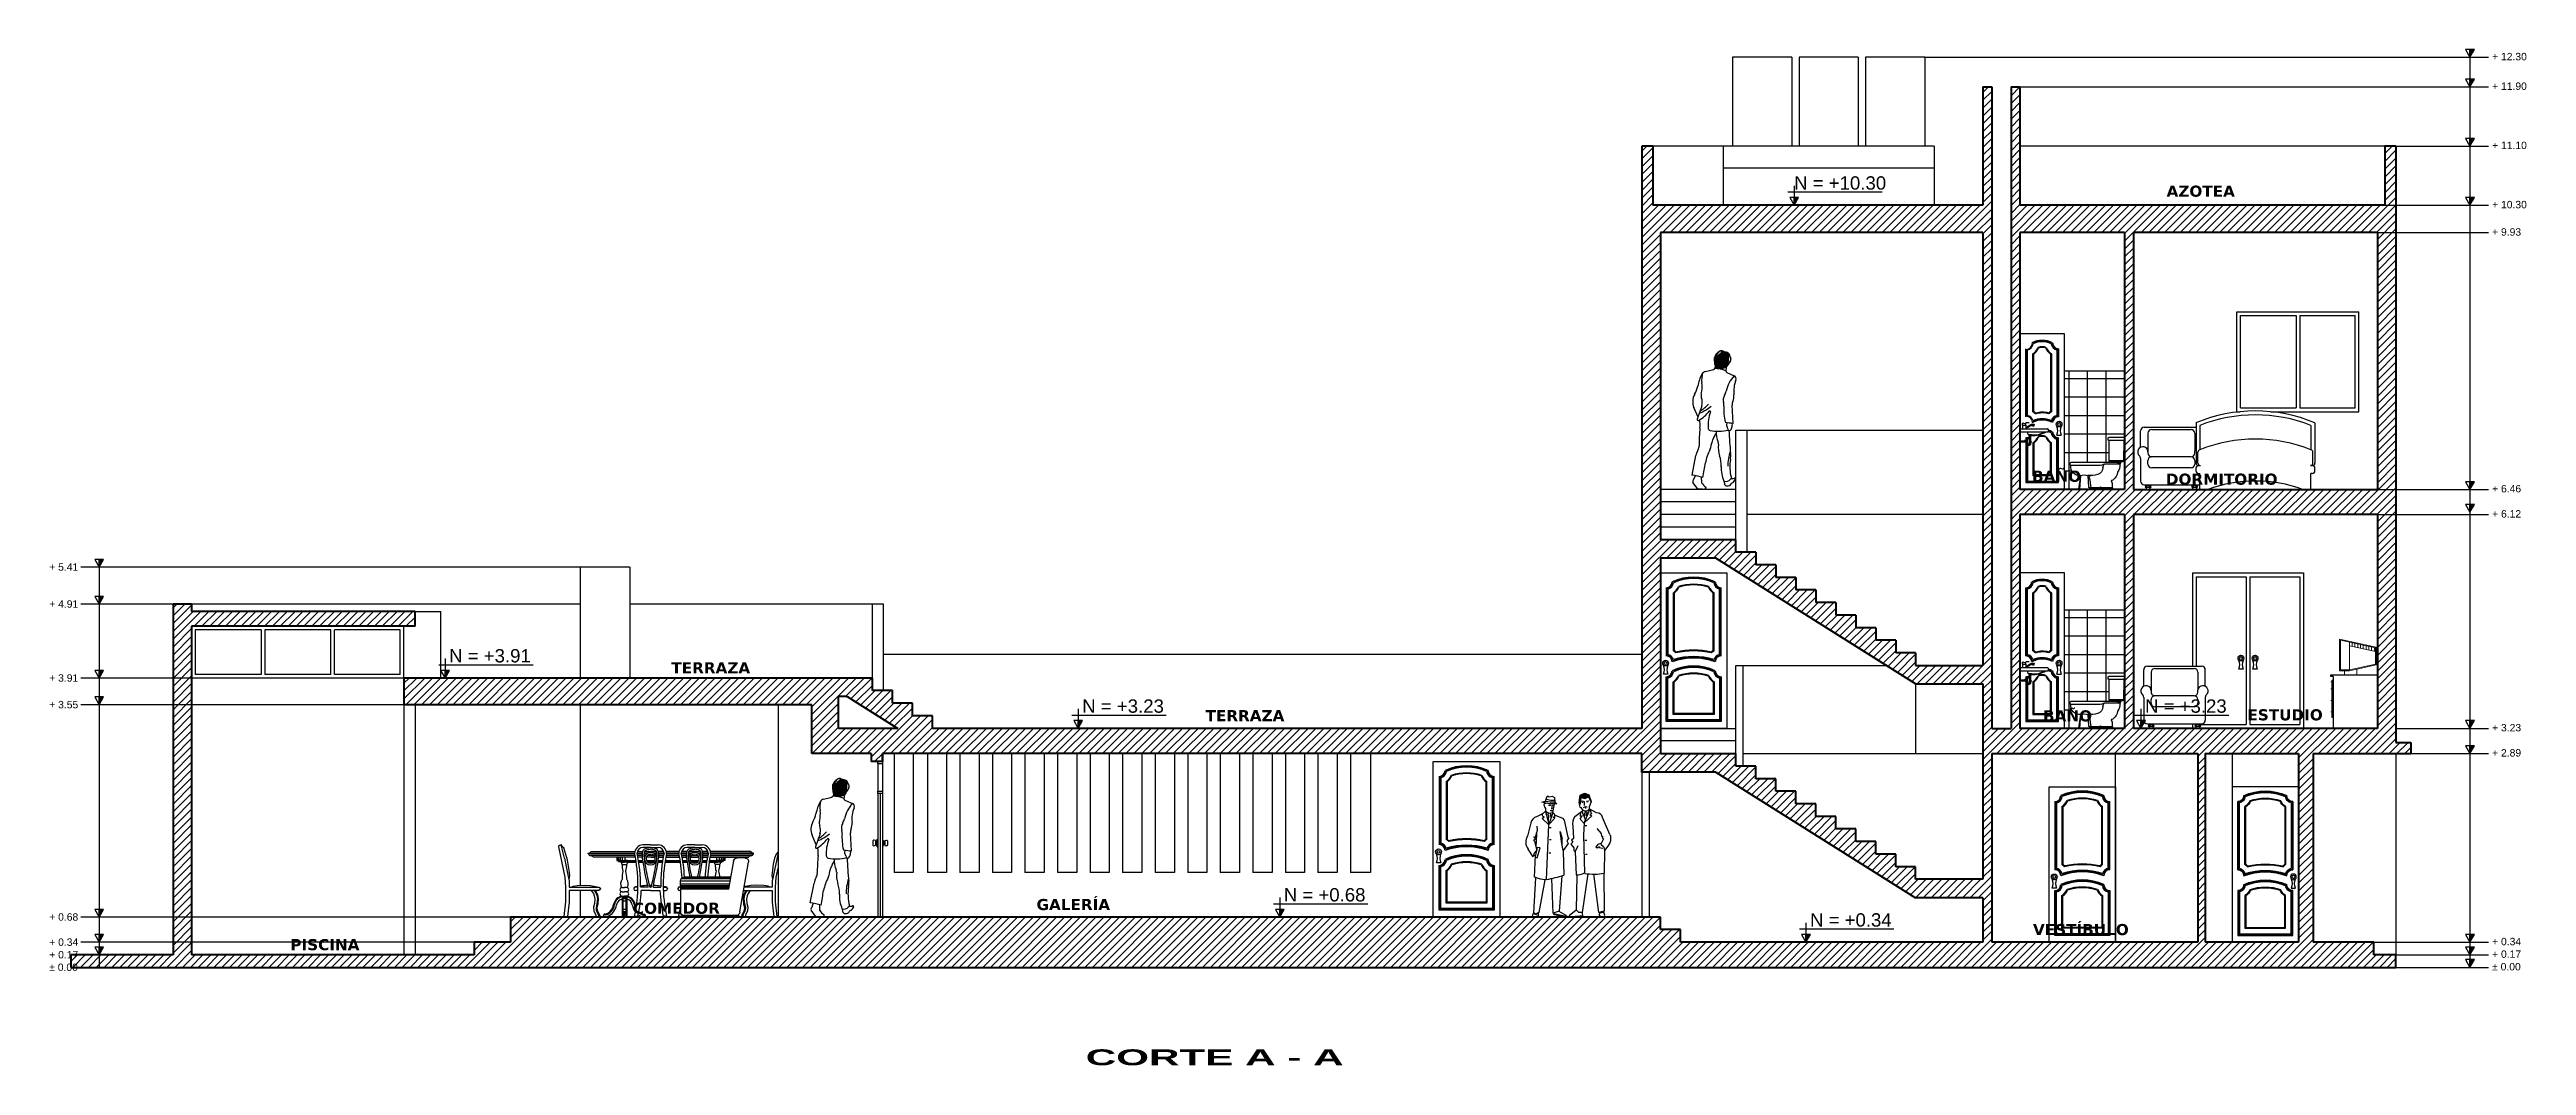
# Model space of a CAD drawing. Header units: inches. Extents: x -31.7 to 1.8, y -1.3 to 12.4.
import ezdxf

# ---------------------------------------------------------------- set-up
doc = ezdxf.new("R2010")
doc.units = ezdxf.units.IN
doc.header["$MEASUREMENT"] = 0
doc.linetypes.add('CONTINUA', pattern=[0])
for name, color, linetype in [('Baño', 2, 'Continuous'), ('Cotas', 60, 'Continuous'), ('Electrodomésticos', 34, 'Continuous'), ('Gradas', 3, 'Continuous'), ('Mobiliario', 2, 'Continuous'), ('Pared lejana', 152, 'Continuous'), ('Personas', 241, 'Continuous'), ('Puertas', 1, 'Continuous'), ('Texto', 98, 'Continuous'), ('Textura piso', 8, 'Continuous'), ('Ventana', 4, 'Continuous')]:
    doc.layers.add(name, color=color, linetype=linetype)
doc.layers.add('Paredes', color=5, linetype='Continuous', lineweight=80)
doc.styles.add('SANSSERIFBOLD', font='sasb____.pfb', dxfattribs={"width": 0.85, "height": 0.6})
doc.styles.get("Standard").update_dxf_attribs({"font": 'arial.ttf'})

msp = doc.modelspace()

# ---------------------------------------------------------------- texts
at = {"layer": 'Cotas', "color": 7, "style": 'SANSSERIFBOLD', "width": 1.9}
msp.add_text('CORTE A - A', height=0.21494, dxfattribs=at).set_placement((-17.713, -1.323))
at = {"layer": 'Cotas', "attachment_point": 1}
for s, insert, char_height, width in [('+ 12.30', (1.3, 12.359), 0.1, 0.45279), ('+ 11.90', (1.3, 11.959), 0.1, 0.52787), ('+ 11.10', (1.3, 11.159), 0.1, 0.48148), (' N = +10.30', (-8.206, 10.691), 0.18, 1.30861), ('+ 10.30', (1.3, 10.359), 0.1, 0.49522), ('+ 9.93', (1.3, 9.989), 0.1, 0.40759), ('+ 6.46', (1.3, 6.519), 0.1, 0.45379), ('+ 6.12', (1.3, 6.179), 0.1, 0.40625), ('+ 5.41', (-31.725, 5.461), 0.1, 0.37766), ('+ 4.91', (-31.725, 4.961), 0.1, 0.37766), (' N = +3.91', (-26.389, 4.301), 0.18, 1.25261), ('+ 3.91', (-31.725, 3.961), 0.1, 0.37766), ('+ 3.55', (-31.725, 3.601), 0.1, 0.40411), (' N = +3.23', (-17.83, 3.621), 0.18, 1.25261), (' N = +3.23', (-3.462, 3.621), 0.18, 1.25261), ('+ 3.23', (1.3, 3.289), 0.1, 0.3969), ('+ 2.89', (1.3, 2.949), 0.1, 0.44393), (' N = +0.68', (-15.105, 1.071), 0.18, 1.25261), ('+ 0.68', (-31.725, 0.731), 0.1, 0.38864), (' N = +0.34', (-7.991, 0.731), 0.18, 1.25261), ('+ 0.34', (-31.725, 0.391), 0.1, 0.3891), ('+ 0.34', (1.3, 0.399), 0.1, 0.3942), ('± 0.00', (-31.725, 0.051), 0.1, 0.37766), ('+ 0.17', (-31.725, 0.221), 0.1, 0.41656), ('± 0.00', (1.3, 0.059), 0.1, 0.37766), ('+ 0.17', (1.3, 0.229), 0.1, 0.39412)]:
    msp.add_mtext(s, dxfattribs=dict(at, insert=insert, char_height=char_height, width=width))
at = {"layer": 'Texto', "char_height": 0.15, "attachment_point": 1}
for s, insert in [('{\\fVerdana|b1|i0|c0|p34;AZOTEA}', (-3.101, 10.565)), ('{\\fVerdana|b1|i0|c0|p34;BAÑO}', (-4.92, 6.712)), ('{\\fVerdana|b1|i0|c0|p34;DORMITORIO}', (-3.111, 6.673)), ('{\\fVerdana|b1|i0|c0|p34;TERRAZA}', (-23.315, 4.123)), ('{\\fVerdana|b1|i0|c0|p34;TERRAZA}', (-16.093, 3.477)), ('{\\fVerdana|b1|i0|c0|p34;BAÑO}', (-4.772, 3.474)), ('{\\fVerdana|b1|i0|c0|p34;ESTUDIO}', (-2.008, 3.488)), ('{\\fVerdana|b1|i0|c0|p34;COMEDOR}', (-23.834, 0.874)), ('{\\fVerdana|b1|i0|c0|p34;GALERÍA}', (-18.378, 0.924)), ('{\\fVerdana|b1|i0|c0|p34;PISCINA}', (-28.466, 0.382)), ('{\\fVerdana|b1|i0|c0|p34;VESTÍBULO}', (-4.907, 0.586))]:
    msp.add_mtext(s, dxfattribs=dict(at, insert=insert))

# ---------------------------------------------------------------- blocks, each defined once
blk = doc.blocks.new('Puerta ele')
at = {"layer": 'Puertas', "linetype": 'Continuous'}
for p, q in [((330.196, 32.366), (330.196, 34.466)), ((330.196, 34.466), (331.096, 34.466)), ((330.274, 34.267), (330.274, 33.346)), ((330.285, 34.257), (330.285, 33.356)), ((330.296, 34.248), (330.296, 33.365)), ((330.371, 34.199), (330.371, 33.414)), ((330.382, 34.193), (330.382, 33.42)), ((330.91, 33.42), (330.91, 34.193)), ((330.921, 33.414), (330.921, 34.199)), ((330.996, 33.365), (330.996, 34.248)), ((331.007, 33.356), (331.007, 34.257)), ((331.018, 33.346), (331.018, 34.267)), ((331.096, 34.466), (331.096, 32.366)), ((330.297, 33.098), (330.238, 33.098)), ((330.274, 32.458), (330.274, 33.064)), ((330.285, 32.469), (330.285, 33.054)), ((330.296, 32.48), (330.296, 33.045)), ((330.371, 32.555), (330.371, 32.996)), ((330.382, 32.566), (330.382, 32.99)), ((330.91, 32.99), (330.91, 32.566)), ((330.921, 32.996), (330.921, 32.555)), ((330.996, 33.045), (330.996, 32.48)), ((331.007, 33.054), (331.007, 32.469)), ((331.018, 33.064), (331.018, 32.458)), ((330.921, 32.555), (330.371, 32.555)), ((330.91, 32.566), (330.382, 32.566)), ((331.096, 32.366), (330.196, 32.366)), ((331.018, 32.458), (330.274, 32.458)), ((331.007, 32.469), (330.285, 32.469)), ((330.996, 32.48), (330.296, 32.48))]:
    blk.add_line(p, q, dxfattribs=at)
for radius in [0.039, 0.0194]:
    blk.add_circle((330.267, 33.248), radius, dxfattribs=at)
for centre, radius, start, end in [((330.274, 34.348), 0.0807, 270, 360), ((330.274, 34.348), 0.0915, 276.7563, 355.959), ((330.274, 34.348), 0.102, 282.1532, 352.5847), ((330.646, 33.715), 0.696, 65.282, 114.718), ((330.646, 33.709), 0.691, 66.0655, 113.9345), ((330.274, 34.348), 0.178, 303.0557, 338.1439), ((330.646, 33.703), 0.687, 66.8231, 113.1769), ((330.274, 34.348), 0.188, 304.8499, 336.776), ((330.646, 33.649), 0.665, 71.8684, 108.1316), ((330.646, 33.64), 0.664, 72.5911, 107.4089), ((331.018, 34.348), 0.188, 203.224, 235.1501), ((331.018, 34.348), 0.178, 201.8561, 236.9443), ((331.018, 34.348), 0.102, 187.4153, 257.8468), ((331.018, 34.348), 0.0915, 184.041, 263.2437), ((331.018, 34.348), 0.0807, 180, 270), ((330.092, 33.161), 0.159, 336.6196, 22.0435), ((330.274, 33.265), 0.0807, 0, 90), ((330.443, 33.161), 0.159, 157.9565, 203.3804), ((330.274, 33.265), 0.0915, 9.8943, 83.2437), ((330.274, 33.265), 0.102, 17.2566, 77.8468), ((330.646, 32.462), 0.854, 70.0822, 109.9178), ((330.646, 32.513), 0.696, 65.282, 114.718), ((330.646, 32.444), 0.882, 71.3895, 108.6105), ((330.646, 32.506), 0.691, 66.0655, 113.9345), ((330.274, 33.265), 0.178, 42.8508, 56.9443), ((330.646, 32.428), 0.909, 72.4562, 107.5438), ((330.646, 32.5), 0.687, 66.8231, 113.1769), ((330.274, 33.265), 0.188, 44.874, 55.1501), ((330.646, 32.327), 1.086, 77.1532, 102.8468), ((330.646, 32.312), 1.111, 77.6199, 102.3801), ((331.018, 33.265), 0.188, 124.8499, 135.126), ((331.018, 33.265), 0.178, 123.0557, 137.1492), ((331.018, 33.265), 0.102, 102.1532, 162.7434), ((331.018, 33.265), 0.0915, 96.7563, 170.1057), ((331.018, 33.265), 0.0807, 90, 180), ((330.274, 33.145), 0.0807, 270, 360), ((330.274, 33.145), 0.0915, 276.7563, 355.959), ((330.274, 33.145), 0.102, 282.1532, 352.5847), ((330.274, 33.145), 0.178, 303.0557, 338.1439), ((330.274, 33.145), 0.188, 304.8499, 336.776), ((330.646, 32.447), 0.665, 71.8684, 108.1316), ((330.646, 32.437), 0.664, 72.5911, 107.4089), ((331.018, 33.145), 0.188, 203.224, 235.1501), ((331.018, 33.145), 0.178, 201.8561, 236.9443), ((331.018, 33.145), 0.102, 187.4153, 257.8468), ((331.018, 33.145), 0.0915, 184.041, 263.2437), ((331.018, 33.145), 0.0807, 180, 270)]:
    blk.add_arc(centre, radius, start, end, dxfattribs=at)
blk = doc.blocks.new('sillon4')
at = {"layer": 'Mobiliario', "linetype": 'Continuous', "ltscale": 0.03}
for p, q in [((352.329, 47.242), (352.431, 47.242)), ((352.398, 46.512), (352.28, 47.184)), ((352.529, 46.923), (352.48, 47.201)), ((352.519, 46.982), (353.148, 46.982)), ((352.52, 46.975), (353.174, 46.975)), ((352.52, 46.961), (353.189, 46.961)), ((352.529, 46.927), (353.198, 46.927)), ((352.547, 46.82), (352.529, 46.923)), ((352.536, 46.886), (353.198, 46.886)), ((353.198, 46.87), (353.198, 46.932)), ((352.54, 46.863), (353.198, 46.863)), ((352.542, 46.848), (353.198, 46.848)), ((352.545, 46.835), (353.198, 46.835)), ((352.547, 46.826), (353.198, 46.826)), ((352.547, 46.82), (353.198, 46.82)), ((353.198, 46.87), (353.198, 46.512)), ((352.448, 46.462), (353.148, 46.462)), ((352.455, 46.443), (352.455, 46.462)), ((352.495, 46.443), (352.495, 46.462)), ((353.102, 46.443), (353.102, 46.462)), ((353.142, 46.443), (353.142, 46.462))]:
    blk.add_line(p, q, dxfattribs=at)
at = {"layer": 'Mobiliario'}
for p, q in [((352.455, 46.443), (352.495, 46.443)), ((353.102, 46.443), (353.142, 46.443))]:
    blk.add_line(p, q, dxfattribs=at)
at = {"layer": 'Mobiliario', "linetype": 'Continuous', "ltscale": 0.03}
for centre, start, end in [((352.329, 47.192), 90, 190), ((352.431, 47.192), 10, 90), ((353.148, 46.932), 0, 90), ((352.448, 46.512), 180, 270), ((353.148, 46.512), 270, 0)]:
    blk.add_arc(centre, 0.05, start, end, dxfattribs=at)
blk = doc.blocks.new('mobi elev')
at = {"layer": 'Mobiliario'}
for p, q in [((296.36, 23.785), (296.367, 23.808)), ((296.449, 23.378), (296.36, 23.785)), ((296.367, 23.808), (296.38, 23.809)), ((296.392, 23.812), (296.38, 23.809)), ((296.416, 23.784), (296.392, 23.812)), ((296.438, 23.634), (296.392, 23.812)), ((296.431, 23.772), (296.416, 23.784)), ((297.603, 23.812), (297.5, 23.812)), ((297.603, 23.778), (297.5, 23.778)), ((297.603, 23.812), (297.705, 23.812)), ((297.603, 23.778), (297.705, 23.778)), ((298.2, 23.812), (298.098, 23.812)), ((298.2, 23.778), (298.098, 23.778)), ((298.2, 23.812), (298.302, 23.812)), ((298.2, 23.778), (298.302, 23.778)), ((296.47, 23.637), (296.431, 23.772)), ((296.438, 23.634), (296.49, 23.385)), ((296.47, 23.637), (296.471, 23.633)), ((296.471, 23.633), (296.486, 23.552)), ((296.486, 23.552), (296.497, 23.47)), ((296.497, 23.47), (296.505, 23.4)), ((296.761, 23.7), (297.387, 23.7)), ((296.761, 23.691), (296.761, 23.7)), ((297.388, 23.691), (296.761, 23.691)), ((296.796, 23.723), (297.389, 23.723)), ((297.393, 23.669), (296.797, 23.669)), ((297.397, 23.646), (296.827, 23.646)), ((297.148, 23.646), (297.148, 23.6)), ((297.148, 23.6), (297.249, 23.6)), ((297.152, 23.6), (297.152, 23.646)), ((297.159, 23.6), (297.159, 23.646)), ((297.171, 23.6), (297.171, 23.589)), ((297.171, 23.589), (297.249, 23.589)), ((297.173, 23.6), (297.173, 23.646)), ((297.196, 23.6), (297.196, 23.646)), ((297.216, 23.55), (297.281, 23.55)), ((297.217, 23.578), (297.249, 23.578)), ((297.223, 23.6), (297.223, 23.646)), ((297.288, 23.6), (297.248, 23.6)), ((297.288, 23.589), (297.248, 23.589)), ((297.288, 23.578), (297.248, 23.578)), ((297.26, 23.6), (297.26, 23.646)), ((297.288, 23.6), (297.405, 23.6)), ((297.288, 23.589), (297.407, 23.589)), ((297.288, 23.578), (297.409, 23.578)), ((297.421, 23.7), (297.494, 23.7)), ((297.493, 23.691), (297.423, 23.691)), ((297.424, 23.723), (297.498, 23.723)), ((297.493, 23.669), (297.428, 23.669)), ((297.494, 23.646), (297.432, 23.646)), ((297.44, 23.6), (297.5, 23.6)), ((297.442, 23.589), (297.501, 23.589)), ((297.443, 23.578), (297.503, 23.578)), ((297.53, 23.669), (297.515, 23.669)), ((297.55, 23.691), (297.516, 23.691)), ((297.517, 23.7), (297.562, 23.7)), ((297.522, 23.646), (297.517, 23.646)), ((297.522, 23.6), (297.524, 23.6)), ((297.523, 23.723), (297.609, 23.723)), ((297.524, 23.589), (297.529, 23.589)), ((297.526, 23.578), (297.536, 23.578)), ((297.609, 23.646), (297.545, 23.646)), ((297.549, 23.6), (297.657, 23.6)), ((297.556, 23.589), (297.649, 23.589)), ((297.609, 23.669), (297.559, 23.669)), ((297.568, 23.578), (297.637, 23.578)), ((297.683, 23.723), (297.609, 23.723)), ((297.609, 23.669), (297.647, 23.669)), ((297.609, 23.646), (297.66, 23.646)), ((297.688, 23.7), (297.644, 23.7)), ((297.656, 23.691), (297.689, 23.691)), ((297.669, 23.578), (297.68, 23.578)), ((297.675, 23.669), (297.69, 23.669)), ((297.677, 23.589), (297.682, 23.589)), ((297.681, 23.6), (297.683, 23.6)), ((297.684, 23.646), (297.689, 23.646)), ((297.702, 23.578), (297.762, 23.578)), ((297.704, 23.589), (297.764, 23.589)), ((297.706, 23.6), (297.766, 23.6)), ((297.781, 23.723), (297.707, 23.723)), ((297.711, 23.646), (297.774, 23.646)), ((297.785, 23.7), (297.712, 23.7)), ((297.712, 23.691), (297.783, 23.691)), ((297.713, 23.669), (297.778, 23.669)), ((297.797, 23.578), (298.006, 23.578)), ((297.798, 23.589), (298.004, 23.589)), ((297.8, 23.6), (298.003, 23.6)), ((297.808, 23.646), (297.995, 23.646)), ((297.813, 23.669), (297.99, 23.669)), ((297.986, 23.723), (297.816, 23.723)), ((297.817, 23.691), (297.985, 23.691)), ((297.984, 23.7), (297.819, 23.7)), ((298.091, 23.7), (298.018, 23.7)), ((298.02, 23.691), (298.09, 23.691)), ((298.096, 23.723), (298.022, 23.723)), ((298.025, 23.669), (298.09, 23.669)), ((298.029, 23.646), (298.091, 23.646)), ((298.037, 23.6), (298.097, 23.6)), ((298.039, 23.589), (298.099, 23.589)), ((298.041, 23.578), (298.1, 23.578)), ((298.113, 23.691), (298.147, 23.691)), ((298.113, 23.669), (298.128, 23.669)), ((298.159, 23.7), (298.114, 23.7)), ((298.114, 23.646), (298.119, 23.646)), ((298.119, 23.6), (298.121, 23.6)), ((298.28, 23.723), (298.12, 23.723)), ((298.121, 23.589), (298.126, 23.589)), ((298.123, 23.578), (298.133, 23.578)), ((298.143, 23.646), (298.258, 23.646)), ((298.146, 23.6), (298.254, 23.6)), ((298.153, 23.589), (298.247, 23.589)), ((298.156, 23.669), (298.244, 23.669)), ((298.166, 23.578), (298.234, 23.578)), ((298.286, 23.7), (298.241, 23.7)), ((298.253, 23.691), (298.287, 23.691)), ((298.267, 23.578), (298.277, 23.578)), ((298.272, 23.669), (298.287, 23.669)), ((298.274, 23.589), (298.279, 23.589)), ((298.279, 23.6), (298.281, 23.6)), ((298.281, 23.646), (298.286, 23.646)), ((298.3, 23.578), (298.359, 23.578)), ((298.302, 23.589), (298.361, 23.589)), ((298.303, 23.6), (298.363, 23.6)), ((298.378, 23.723), (298.304, 23.723)), ((298.382, 23.7), (298.309, 23.7)), ((298.309, 23.646), (298.371, 23.646)), ((298.31, 23.691), (298.38, 23.691)), ((298.31, 23.669), (298.375, 23.669)), ((298.394, 23.578), (298.508, 23.578)), ((298.396, 23.589), (298.508, 23.589)), ((298.397, 23.6), (298.508, 23.6)), ((298.406, 23.646), (298.929, 23.646)), ((298.41, 23.669), (298.959, 23.669)), ((298.959, 23.723), (298.414, 23.723)), ((298.415, 23.691), (298.994, 23.691)), ((298.994, 23.7), (298.416, 23.7)), ((298.54, 23.55), (298.475, 23.55)), ((298.496, 23.6), (298.496, 23.646)), ((298.608, 23.6), (298.507, 23.6)), ((298.585, 23.589), (298.507, 23.589)), ((298.545, 23.578), (298.507, 23.578)), ((298.533, 23.6), (298.533, 23.646)), ((298.56, 23.6), (298.56, 23.646)), ((298.583, 23.6), (298.583, 23.646)), ((298.585, 23.6), (298.585, 23.589)), ((298.597, 23.6), (298.597, 23.646)), ((298.604, 23.6), (298.604, 23.646)), ((298.608, 23.646), (298.608, 23.6)), ((298.994, 23.691), (298.994, 23.7)), ((299.251, 23.47), (299.244, 23.4)), ((299.262, 23.552), (299.251, 23.47)), ((299.326, 23.707), (299.259, 23.385)), ((299.277, 23.633), (299.262, 23.552)), ((299.299, 23.689), (299.277, 23.633)), ((299.326, 23.719), (299.299, 23.689)), ((299.299, 23.378), (299.326, 23.499)), ((296.456, 23.244), (296.449, 23.378)), ((296.456, 23.044), (296.456, 23.244)), ((296.49, 23.385), (296.501, 23.326)), ((296.505, 23.4), (296.497, 23.348)), ((296.501, 23.326), (296.501, 23.244)), ((296.501, 23.244), (296.905, 23.244)), ((296.901, 23.196), (296.501, 23.196)), ((296.501, 23.196), (296.501, 23.041)), ((296.92, 23.211), (296.901, 23.196)), ((296.905, 23.244), (296.924, 23.23)), ((296.924, 23.23), (296.92, 23.211)), ((297.217, 23.236), (297.249, 23.236)), ((297.217, 23.179), (297.249, 23.179)), ((297.217, 23.122), (297.249, 23.122)), ((297.217, 23.122), (297.217, 22.844)), ((297.228, 23.122), (297.228, 22.844)), ((297.228, 23.117), (297.269, 23.117)), ((297.228, 23.107), (297.269, 23.107)), ((297.28, 23.236), (297.248, 23.236)), ((297.28, 23.179), (297.248, 23.179)), ((297.28, 23.122), (297.248, 23.122)), ((297.269, 23.122), (297.269, 22.844)), ((297.28, 23.122), (297.28, 22.844)), ((297.375, 23.222), (297.375, 23.219)), ((297.432, 23.244), (297.398, 23.244)), ((297.431, 23.196), (297.398, 23.196)), ((297.57, 23.244), (297.466, 23.244)), ((297.603, 23.196), (297.476, 23.196)), ((297.569, 23.245), (297.57, 23.244)), ((297.591, 23.25), (297.593, 23.244)), ((297.603, 23.244), (297.593, 23.244)), ((297.603, 23.244), (297.612, 23.244)), ((297.603, 23.196), (297.729, 23.196)), ((297.614, 23.25), (297.612, 23.244)), ((297.636, 23.245), (297.636, 23.244)), ((297.636, 23.244), (297.739, 23.244)), ((297.773, 23.244), (297.808, 23.244)), ((297.775, 23.196), (297.808, 23.196)), ((297.83, 23.222), (297.83, 23.219)), ((297.972, 23.222), (297.972, 23.219)), ((298.007, 23.244), (297.995, 23.244)), ((298.007, 23.196), (297.995, 23.196)), ((298.858, 23.196), (299.248, 23.196)), ((299.248, 23.244), (298.867, 23.244)), ((299.244, 23.4), (299.252, 23.348)), ((299.259, 23.385), (299.248, 23.326)), ((299.248, 23.326), (299.248, 23.244)), ((299.248, 23.196), (299.248, 23.041)), ((299.292, 23.244), (299.299, 23.378)), ((299.292, 23.044), (299.292, 23.244)), ((296.436, 22.846), (296.456, 23.044)), ((296.436, 22.846), (296.442, 22.838)), ((296.474, 22.838), (296.442, 22.838)), ((296.458, 22.838), (296.442, 22.838)), ((296.474, 22.838), (296.48, 22.846)), ((296.501, 23.041), (296.48, 22.846)), ((296.861, 22.859), (296.868, 22.838)), ((296.901, 22.838), (296.868, 22.838)), ((296.974, 22.878), (296.966, 22.863)), ((296.966, 22.863), (296.966, 22.846)), ((296.966, 22.846), (296.973, 22.838)), ((296.966, 22.846), (297.018, 22.846)), ((296.991, 22.867), (296.968, 22.867)), ((297.011, 22.838), (296.973, 22.838)), ((296.99, 22.878), (296.974, 22.878)), ((297.018, 22.846), (297.011, 22.838)), ((297.217, 22.878), (297.249, 22.878)), ((297.217, 22.863), (297.249, 22.863)), ((297.221, 22.838), (297.217, 22.844)), ((297.217, 22.844), (297.28, 22.844)), ((297.276, 22.838), (297.221, 22.838)), ((297.228, 23.088), (297.269, 23.088)), ((297.228, 23.059), (297.269, 23.059)), ((297.228, 22.943), (297.269, 22.943)), ((297.228, 22.915), (297.269, 22.915)), ((297.228, 22.897), (297.269, 22.897)), ((297.228, 22.886), (297.269, 22.886)), ((297.28, 22.878), (297.248, 22.878)), ((297.28, 22.863), (297.248, 22.863)), ((297.276, 22.838), (297.28, 22.844)), ((297.398, 22.838), (297.387, 22.849)), ((297.387, 22.849), (297.432, 22.849)), ((297.421, 22.838), (297.398, 22.838)), ((297.421, 22.838), (297.432, 22.849)), ((297.531, 22.846), (297.479, 22.846)), ((297.479, 22.846), (297.486, 22.838)), ((297.524, 22.838), (297.486, 22.838)), ((297.506, 22.867), (297.529, 22.867)), ((297.507, 22.878), (297.523, 22.878)), ((297.523, 22.878), (297.531, 22.863)), ((297.531, 22.846), (297.524, 22.838)), ((297.531, 22.863), (297.531, 22.846)), ((297.785, 22.838), (297.773, 22.849)), ((297.819, 22.849), (297.773, 22.849)), ((297.785, 22.838), (297.808, 22.838)), ((297.808, 22.838), (297.819, 22.849)), ((297.984, 22.849), (298.029, 22.849)), ((297.995, 22.838), (297.984, 22.849)), ((298.018, 22.838), (297.995, 22.838)), ((298.018, 22.838), (298.029, 22.849)), ((298.225, 22.858), (298.225, 22.846)), ((298.225, 22.846), (298.232, 22.838)), ((298.225, 22.846), (298.277, 22.846)), ((298.27, 22.838), (298.232, 22.838)), ((298.277, 22.846), (298.27, 22.838)), ((298.416, 22.849), (298.371, 22.849)), ((298.382, 22.838), (298.371, 22.849)), ((298.382, 22.838), (298.405, 22.838)), ((298.405, 22.838), (298.416, 22.849)), ((298.476, 22.858), (298.476, 22.844)), ((298.539, 22.844), (298.476, 22.844)), ((298.479, 22.838), (298.476, 22.844)), ((298.535, 22.838), (298.479, 22.838)), ((298.487, 22.858), (298.487, 22.844)), ((298.528, 22.858), (298.528, 22.844)), ((298.535, 22.838), (298.539, 22.844)), ((298.539, 22.858), (298.539, 22.844)), ((298.79, 22.846), (298.738, 22.846)), ((298.738, 22.846), (298.745, 22.838)), ((298.745, 22.838), (298.783, 22.838)), ((298.79, 22.846), (298.783, 22.838)), ((298.786, 22.867), (298.788, 22.867)), ((298.788, 22.868), (298.79, 22.863)), ((298.79, 22.863), (298.79, 22.846)), ((298.847, 22.838), (298.881, 22.838)), ((298.888, 22.859), (298.881, 22.838)), ((299.248, 23.041), (299.269, 22.846)), ((299.275, 22.838), (299.269, 22.846)), ((299.275, 22.838), (299.306, 22.838)), ((299.313, 22.846), (299.292, 23.044)), ((299.313, 22.846), (299.306, 22.838))]:
    blk.add_line(p, q, dxfattribs=at)
for points in [[(296.531, 23.244), (296.558, 23.256), (296.615, 23.265), (296.716, 23.27), (296.789, 23.263), (296.861, 23.253), (296.877, 23.244)], [(296.799, 23.196), (296.829, 23.156), (296.842, 23.124), (296.849, 23.085), (296.844, 23.021), (296.83, 22.972), (296.836, 22.92), (296.856, 22.874), (296.863, 22.862), (296.861, 22.859)], [(296.841, 23.196), (296.859, 23.173), (296.875, 23.134), (296.884, 23.087), (296.878, 23.015), (296.865, 22.969), (296.869, 22.929), (296.887, 22.889), (296.9, 22.864), (296.902, 22.861), (296.888, 22.838)], [(296.856, 23.196), (296.869, 23.178), (296.886, 23.137), (296.895, 23.088), (296.889, 23.013), (296.876, 22.968), (296.88, 22.932), (296.897, 22.895), (296.91, 22.87), (296.916, 22.861), (296.901, 22.838)], [(298.893, 23.196), (298.88, 23.178), (298.863, 23.137), (298.853, 23.088), (298.859, 23.013), (298.872, 22.968), (298.868, 22.932), (298.852, 22.895), (298.838, 22.87), (298.833, 22.861), (298.847, 22.838)], [(298.907, 23.196), (298.89, 23.173), (298.874, 23.134), (298.865, 23.087), (298.87, 23.015), (298.884, 22.969), (298.88, 22.929), (298.862, 22.889), (298.848, 22.864), (298.846, 22.861), (298.861, 22.838)], [(299.217, 23.244), (299.191, 23.256), (299.133, 23.265), (299.033, 23.27), (298.96, 23.263), (298.887, 23.253), (298.871, 23.244)], [(298.949, 23.196), (298.92, 23.156), (298.907, 23.124), (298.899, 23.085), (298.904, 23.021), (298.918, 22.972), (298.913, 22.92), (298.892, 22.874), (298.886, 22.862), (298.888, 22.859)]]:
    blk.add_lwpolyline(points, dxfattribs=at)
for centre, radius, start, end in [((297.5, 23.698), 0.114, 90, 180), ((297.5, 23.698), 0.0797, 90, 180), ((297.705, 23.698), 0.114, 0, 90), ((297.705, 23.698), 0.0797, 0, 90), ((298.098, 23.698), 0.114, 90, 180), ((298.098, 23.698), 0.0797, 90, 180), ((298.302, 23.698), 0.114, 0, 90), ((298.302, 23.698), 0.0797, 0, 90), ((296.757, 23.745), 0.0451, 275.4698, 330.783), ((296.793, 23.702), 0.0332, 198.1399, 271.9552), ((296.794, 23.633), 0.0354, 20.6968, 94.766), ((297.211, 23.599), 0.0221, 206.8466, 284.9234), ((297.228, 23.567), 0.02, 149.3013, 234.4011), ((297.614, 23.556), 0.398, 180.8234, 194.1277), ((297.672, 23.357), 0.455, 167.0807, 180.897), ((296.883, 23.556), 0.398, 345.8723, 359.1766), ((296.825, 23.357), 0.455, 359.103, 12.9193), ((297.269, 23.567), 0.02, 305.5989, 30.6987), ((295.439, 23.274), 1.993, 347.7009, 12.2991), ((295.439, 23.274), 2.027, 359.1665, 12.2991), ((297.603, 23.627), 0.0832, 90, 270), ((297.603, 23.627), 0.0604, 90, 270), ((297.603, 23.627), 0.0832, 270, 90), ((297.603, 23.627), 0.0604, 270, 90), ((299.766, 23.274), 2.027, 167.7009, 180.8335), ((299.766, 23.274), 1.993, 167.7009, 192.2991), ((296.037, 23.274), 1.993, 2.6793, 12.2991), ((296.037, 23.274), 2.027, 2.9188, 12.2991), ((298.2, 23.627), 0.0832, 90, 270), ((298.2, 23.627), 0.0604, 90, 270), ((298.2, 23.627), 0.0832, 270, 90), ((298.2, 23.627), 0.0604, 270, 90), ((300.364, 23.274), 2.027, 167.7009, 177.0812), ((300.364, 23.274), 1.993, 167.7009, 177.0312), ((298.487, 23.567), 0.02, 146.7943, 234.4011), ((298.873, 23.556), 0.398, 180.8234, 194.1277), ((298.931, 23.357), 0.455, 167.0807, 177.4971), ((298.141, 23.556), 0.398, 345.8723, 359.1766), ((298.084, 23.357), 0.455, 2.5029, 12.9193), ((298.528, 23.567), 0.02, 305.5989, 33.2057), ((298.547, 23.603), 0.0251, 264.8119, 327.1979), ((298.962, 23.633), 0.0354, 85.234, 159.3032), ((298.999, 23.745), 0.0451, 209.217, 264.5302), ((298.963, 23.702), 0.0332, 268.0448, 341.8601), ((297.243, 22.982), 0.142, 100.6151, 169.3537), ((297.243, 22.982), 0.131, 101.549, 169.3537), ((297.217, 23.208), 0.0285, 90, 270), ((297.217, 23.151), 0.0285, 90, 270), ((297.311, 23.287), 0.114, 146.1962, 206.8278), ((297.186, 23.287), 0.114, 333.1722, 33.8038), ((297.28, 23.208), 0.0285, 270, 90), ((297.28, 23.151), 0.0285, 270, 90), ((297.254, 22.982), 0.142, 10.6463, 79.3849), ((297.254, 22.982), 0.131, 10.6463, 78.451), ((297.398, 23.222), 0.0228, 90, 180), ((297.398, 23.219), 0.0228, 180, 270), ((297.603, 22.265), 1, 99.8276, 101.4912), ((295.485, 23.274), 1.993, 347.7009, 357.7669), ((297.603, 22.265), 1, 92.1549, 97.8439), ((297.597, 22.574), 0.69, 89.5437, 90.7396), ((297.608, 22.574), 0.69, 89.2604, 90.4563), ((297.603, 22.265), 1, 82.1561, 87.8451), ((299.721, 23.274), 1.993, 182.2331, 192.2991), ((297.603, 22.265), 1, 78.5088, 80.1724), ((297.808, 23.222), 0.0228, 0, 90), ((297.808, 23.219), 0.0228, 270, 0), ((297.995, 23.222), 0.0228, 90, 180), ((297.995, 23.219), 0.0228, 180, 270), ((298.2, 22.265), 1, 101.1074, 101.4912), ((296.946, 23.03), 0.159, 285.9772, 352.14), ((296.946, 23.03), 0.17, 285.4295, 352.14), ((296.946, 23.03), 0.198, 291.3682, 352.14), ((297.243, 22.982), 0.103, 104.816, 169.3537), ((297.254, 22.982), 0.103, 10.6463, 75.184), ((297.551, 23.03), 0.198, 187.86, 219.3848), ((297.551, 23.03), 0.17, 187.86, 210.5747), ((297.551, 23.03), 0.159, 187.86, 205.3509), ((297.551, 23.03), 0.198, 234.6058, 248.6318), ((297.551, 23.03), 0.17, 230.2309, 254.5705), ((297.551, 23.03), 0.159, 227.9108, 254.0228), ((296.037, 23.274), 1.993, 347.7009, 351.4588), ((296.082, 23.274), 1.993, 347.7009, 348.1393), ((298.205, 23.03), 0.198, 291.3682, 299.3722), ((300.318, 23.274), 1.993, 192.0563, 192.2991), ((300.364, 23.274), 1.993, 192.0563, 192.2991), ((298.81, 23.03), 0.198, 240.6278, 248.6318)]:
    blk.add_arc(centre, radius, start, end, dxfattribs=at)
for points in [[(297.569, 23.245), (297.502, 23.582), (297.522, 23.758), (297.603, 23.778)], [(297.636, 23.245), (297.703, 23.582), (297.683, 23.758), (297.603, 23.778)]]:
    blk.add_spline(points, degree=3, dxfattribs=at)
for points, knots in [([(298.138, 23.377), (298.125, 23.439), (298.1, 23.564), (298.073, 23.765), (298.17, 23.775), (298.2, 23.778)], [0.1457405, 0.1457405, 0.1457405, 0.1457405, 0.3429654, 0.5205537, 0.603293, 0.603293, 0.603293, 0.603293]), ([(298.263, 23.377), (298.276, 23.439), (298.3, 23.564), (298.327, 23.765), (298.231, 23.775), (298.2, 23.778)], [0.1457405, 0.1457405, 0.1457405, 0.1457405, 0.3429654, 0.5205537, 0.603293, 0.603293, 0.603293, 0.603293]), ([(297.591, 23.25), (297.573, 23.334), (297.554, 23.417), (297.528, 23.566), (297.517, 23.621), (297.515, 23.697), (297.519, 23.72), (297.535, 23.742), (297.546, 23.747), (297.577, 23.752), (297.59, 23.754), (297.603, 23.755)], [0, 0, 0, 0, 0.2488357, 0.2488357, 0.3650363, 0.3650363, 0.4389947, 0.4389947, 0.4970626, 0.4970626, 0.5282923, 0.5282923, 0.5282923, 0.5282923]), ([(297.614, 23.25), (297.633, 23.334), (297.652, 23.417), (297.678, 23.566), (297.689, 23.621), (297.691, 23.697), (297.686, 23.72), (297.67, 23.742), (297.659, 23.747), (297.628, 23.752), (297.616, 23.754), (297.603, 23.755)], [0, 0, 0, 0, 0.2488357, 0.2488357, 0.3650363, 0.3650363, 0.4389947, 0.4389947, 0.4970626, 0.4970626, 0.5282923, 0.5282923, 0.5282923, 0.5282923]), ([(298.161, 23.377), (298.151, 23.421), (298.142, 23.468), (298.125, 23.566), (298.114, 23.621), (298.112, 23.697), (298.117, 23.72), (298.132, 23.742), (298.143, 23.747), (298.175, 23.752), (298.187, 23.754), (298.2, 23.755)], [0.1236458, 0.1236458, 0.1236458, 0.1236458, 0.2488357, 0.2488357, 0.3650363, 0.3650363, 0.4389947, 0.4389947, 0.4970626, 0.4970626, 0.5282923, 0.5282923, 0.5282923, 0.5282923]), ([(298.239, 23.377), (298.249, 23.421), (298.258, 23.468), (298.275, 23.566), (298.286, 23.621), (298.288, 23.697), (298.284, 23.72), (298.268, 23.742), (298.257, 23.747), (298.226, 23.752), (298.213, 23.754), (298.2, 23.755)], [0.1236458, 0.1236458, 0.1236458, 0.1236458, 0.2488357, 0.2488357, 0.3650363, 0.3650363, 0.4389947, 0.4389947, 0.4970626, 0.4970626, 0.5282923, 0.5282923, 0.5282923, 0.5282923])]:
    blk.add_open_spline(points, degree=3, knots=knots, dxfattribs=at)
blk = doc.blocks.new('person')
at = {"layer": 'Personas', "true_color": 0x2f3232}
h = blk.add_hatch(dxfattribs=at)
h.set_pattern_fill('ANSI38', color=250, scale=0.05, style=0)
h.set_pattern_definition([(45, (367.752759, 28.646932), (-0.00441942, 0.00441942), []), (135, (367.752759, 28.646932), (-0.01325825, 0.00441942), [0.015625, -0.009375])])
h.paths.add_polyline_path([(367.722, 28.765), (367.681, 28.782), (367.654, 28.784), (367.594, 28.76), (367.582, 28.66), (367.593, 28.647), (367.599, 28.647), (367.606, 28.73), (367.662, 28.715), (367.711, 28.741), (367.746, 28.667), (367.745, 28.664), (367.753, 28.673)])
at = {"layer": 'Personas', "color": 36, "true_color": 0x673d14}
for p, q in [((367.097, 28.517), (367.006, 28.471)), ((367.085, 28.447), (367.11, 28.469)), ((367.087, 28.507), (367.13, 28.548)), ((367.094, 28.473), (367.087, 28.507)), ((367.11, 28.469), (367.094, 28.473)), ((367.13, 28.544), (367.174, 28.376)), ((367.166, 28.518), (367.16, 28.503)), ((367.16, 28.503), (367.172, 28.491)), ((367.172, 28.491), (367.164, 28.421)), ((367.231, 28.527), (367.174, 28.367)), ((367.195, 28.517), (367.203, 28.495)), ((367.203, 28.495), (367.199, 28.489)), ((367.199, 28.489), (367.201, 28.459)), ((367.234, 28.467), (367.26, 28.473)), ((367.258, 28.451), (367.234, 28.467)), ((367.26, 28.473), (367.253, 28.507)), ((367.261, 28.491), (367.361, 28.451)), ((366.93, 28.387), (366.886, 28.211)), ((366.982, 28.153), (366.969, 28.155)), ((366.969, 28.155), (366.982, 28.14)), ((366.989, 28.191), (366.97, 28.198)), ((366.97, 28.198), (366.989, 28.175)), ((366.989, 28.175), (366.982, 28.153)), ((366.982, 28.14), (367.014, 28.022)), ((367.016, 28.287), (366.989, 28.191)), ((367.002, 28.067), (367.011, 28.237)), ((367.011, 28.237), (367.009, 28.256)), ((367.011, 28.343), (367.016, 28.287)), ((367.173, 28.363), (367.085, 28.447)), ((367.145, 27.623), (367.173, 28.363)), ((367.174, 28.367), (367.258, 28.451)), ((367.183, 28.162), (367.206, 28.162)), ((367.184, 28.326), (367.208, 28.326)), ((367.349, 28.112), (367.328, 28.27)), ((367.328, 28.27), (367.356, 28.175)), ((367.356, 28.1), (367.356, 28.175)), ((367.361, 28.451), (367.382, 28.426)), ((367.382, 28.426), (367.434, 28.195)), ((367.445, 28.185), (367.42, 28.146)), ((367.42, 28.146), (367.435, 28.108)), ((367.434, 28.195), (367.445, 28.185)), ((366.965, 27.928), (366.896, 28.034)), ((366.977, 27.978), (366.965, 27.928)), ((366.975, 27.952), (366.994, 27.942)), ((367.014, 28.022), (366.977, 27.978)), ((366.98, 27.654), (366.996, 27.954)), ((367.019, 28.057), (366.992, 27.936)), ((366.995, 27.924), (367.016, 27.915)), ((367.016, 27.915), (367.057, 28.051)), ((367.057, 28.051), (367.019, 28.057)), ((367.176, 27.982), (367.2, 27.982)), ((367.37, 28.014), (367.349, 28.112)), ((367.368, 28.01), (367.379, 27.68)), ((367.435, 28.108), (367.37, 28.014))]:
    blk.add_line(p, q, dxfattribs=at)
at = {"layer": 'Personas', "color": 36}
for p, q in [((367.08, 28.668), (367.131, 28.683)), ((367.179, 28.646), (367.08, 28.668)), ((367.131, 28.683), (367.153, 28.751)), ((367.131, 28.684), (367.191, 28.672)), ((367.14, 28.707), (367.201, 28.697)), ((367.153, 28.751), (367.168, 28.749)), ((367.168, 28.749), (367.179, 28.742)), ((367.179, 28.742), (367.219, 28.749)), ((367.285, 28.647), (367.179, 28.646)), ((367.191, 28.672), (367.254, 28.671)), ((367.201, 28.697), (367.253, 28.697)), ((367.219, 28.749), (367.252, 28.733)), ((367.252, 28.733), (367.254, 28.67)), ((367.254, 28.67), (367.285, 28.647)), ((367.549, 27.21), (367.557, 27.682)), ((367.704, 27.7), (367.626, 27.178)), ((367.853, 27.179), (367.785, 27.701)), ((367.918, 27.705), (367.925, 27.196)), ((367.582, 27.179), (367.549, 27.21)), ((367.626, 27.178), (367.582, 27.179)), ((367.925, 27.196), (367.853, 27.179))]:
    blk.add_line(p, q, dxfattribs=at)
at = {"layer": 'Personas'}
for p, q in [((367.114, 28.651), (367.107, 28.634)), ((367.107, 28.634), (367.121, 28.596)), ((367.126, 28.648), (367.114, 28.651)), ((367.121, 28.596), (367.132, 28.583)), ((367.126, 28.658), (367.126, 28.648)), ((367.13, 28.548), (367.173, 28.518)), ((367.132, 28.583), (367.132, 28.583)), ((367.132, 28.583), (367.132, 28.551)), ((367.172, 28.629), (367.202, 28.626)), ((367.173, 28.518), (367.231, 28.527)), ((367.194, 28.554), (367.226, 28.558)), ((367.217, 28.58), (367.208, 28.579)), ((367.242, 28.627), (367.217, 28.624)), ((367.217, 28.624), (367.217, 28.58)), ((367.231, 28.528), (367.253, 28.646)), ((367.253, 28.507), (367.231, 28.53)), ((367.598, 28.642), (367.584, 28.638)), ((367.584, 28.638), (367.596, 28.602)), ((367.596, 28.602), (367.609, 28.597)), ((367.606, 28.73), (367.598, 28.642)), ((367.662, 28.715), (367.606, 28.73)), ((367.609, 28.597), (367.635, 28.557)), ((367.634, 28.681), (367.618, 28.679)), ((367.627, 28.666), (367.638, 28.667)), ((367.656, 28.674), (367.634, 28.681)), ((367.659, 28.623), (367.656, 28.674)), ((367.711, 28.741), (367.662, 28.715)), ((367.667, 28.592), (367.678, 28.594)), ((367.683, 28.684), (367.714, 28.688)), ((367.687, 28.671), (367.696, 28.672)), ((367.746, 28.667), (367.711, 28.741)), ((367.724, 28.577), (367.727, 28.608)), ((367.727, 28.608), (367.746, 28.667)), ((367.838, 28.097), (367.812, 28.063)), ((367.812, 28.063), (367.828, 28.053)), ((367.828, 28.053), (367.861, 28.068)), ((367.876, 28.109), (367.838, 28.097)), ((367.861, 28.068), (367.852, 28.055)), ((367.852, 28.055), (367.905, 28.049))]:
    blk.add_line(p, q, dxfattribs=at)
at = {"layer": 'Personas', "color": 37}
for p, q in [((367.527, 28.474), (367.633, 28.555)), ((367.599, 28.44), (367.624, 28.482)), ((367.602, 28.476), (367.607, 28.535)), ((367.624, 28.482), (367.602, 28.476)), ((367.62, 28.545), (367.671, 28.427)), ((367.653, 28.384), (367.728, 28.568)), ((367.755, 28.485), (367.662, 28.399)), ((367.728, 28.568), (367.753, 28.511)), ((367.82, 28.523), (367.731, 28.572)), ((367.753, 28.511), (367.731, 28.501)), ((367.731, 28.501), (367.755, 28.485)), ((368.001, 28.233), (367.901, 28.463)), ((367.498, 28.13), (367.472, 28.102)), ((367.51, 28.176), (367.483, 28.157)), ((367.483, 28.157), (367.498, 28.13)), ((367.5, 28.342), (367.51, 28.176)), ((367.65, 28.386), (367.599, 28.44)), ((367.651, 28.384), (367.644, 28.226)), ((367.644, 28.226), (367.655, 27.71)), ((367.663, 28.354), (367.687, 28.354)), ((367.663, 28.156), (367.687, 28.156)), ((367.825, 28.312), (367.882, 28.244)), ((367.913, 28.171), (367.88, 28.103)), ((367.882, 28.244), (367.887, 28.211)), ((367.887, 28.211), (367.903, 28.202)), ((367.903, 28.202), (367.895, 28.184)), ((367.895, 28.184), (367.913, 28.171)), ((367.472, 28.102), (367.515, 28.052)), ((367.515, 28.052), (367.515, 28.017)), ((367.515, 28.017), (367.529, 27.999)), ((367.529, 27.999), (367.573, 28.085)), ((367.529, 27.999), (367.544, 27.688)), ((367.669, 27.968), (367.693, 27.968)), ((367.88, 28.103), (367.912, 28.071)), ((367.912, 28.071), (367.929, 28.024)), ((367.929, 27.707), (367.931, 28.017)), ((367.931, 28.017), (367.975, 28.072)), ((367.975, 28.072), (368.004, 28.119)), ((366.953, 27.13), (366.965, 27.162)), ((366.961, 27.116), (366.953, 27.13)), ((366.965, 27.162), (367.01, 27.15)), ((366.982, 27.157), (366.981, 27.17)), ((367.031, 27.132), (366.995, 27.117)), ((367.031, 27.172), (367.031, 27.132)), ((367.239, 27.165), (367.411, 27.127)), ((367.252, 27.147), (367.239, 27.165)), ((367.29, 27.137), (367.252, 27.147)), ((367.299, 27.145), (367.29, 27.137)), ((367.312, 27.134), (367.299, 27.145)), ((367.311, 27.196), (367.407, 27.142)), ((367.424, 27.122), (367.312, 27.134)), ((367.407, 27.142), (367.424, 27.122)), ((366.995, 27.117), (366.961, 27.116))]:
    blk.add_line(p, q, dxfattribs=at)
at = {"layer": 'Personas', "color": 250, "true_color": 0x2f3232}
for p, q in [((367.594, 28.76), (367.582, 28.66)), ((367.582, 28.66), (367.593, 28.647)), ((367.593, 28.647), (367.599, 28.647)), ((367.654, 28.784), (367.594, 28.76)), ((367.645, 28.597), (367.67, 28.611)), ((367.681, 28.782), (367.654, 28.784)), ((367.67, 28.611), (367.695, 28.606)), ((367.722, 28.765), (367.681, 28.782)), ((367.753, 28.673), (367.722, 28.765)), ((367.745, 28.664), (367.753, 28.673))]:
    blk.add_line(p, q, dxfattribs=at)
at = {"layer": 'Personas', "color": 8}
for p, q in [((367.664, 28.496), (367.649, 28.475)), ((367.67, 28.538), (367.654, 28.505)), ((367.654, 28.505), (367.664, 28.496)), ((367.679, 28.54), (367.696, 28.515)), ((367.696, 28.515), (367.68, 28.5)), ((367.68, 28.5), (367.686, 28.484)), ((366.973, 27.174), (367, 27.647)), ((367.121, 27.62), (367.041, 27.178)), ((367.233, 27.169), (367.214, 27.637)), ((367.349, 27.672), (367.316, 27.196)), ((367.005, 27.157), (366.973, 27.174)), ((367.041, 27.178), (367.005, 27.157)), ((367.316, 27.196), (367.233, 27.169))]:
    blk.add_line(p, q, dxfattribs=at)
at = {"layer": 'Personas', "color": 18}
for p, q in [((367.466, 27.119), (367.448, 27.13)), ((367.545, 27.208), (367.45, 27.132)), ((367.596, 27.13), (367.466, 27.119)), ((367.577, 27.121), (367.578, 27.129)), ((367.63, 27.13), (367.596, 27.13)), ((367.626, 27.175), (367.63, 27.13)), ((367.633, 27.121), (367.63, 27.13)), ((367.858, 27.18), (367.857, 27.14)), ((367.857, 27.14), (367.888, 27.117)), ((367.92, 27.18), (367.875, 27.168)), ((367.906, 27.178), (367.908, 27.192)), ((367.934, 27.142), (367.92, 27.18)), ((367.92, 27.116), (367.934, 27.142)), ((367.577, 27.121), (367.633, 27.121)), ((367.888, 27.117), (367.92, 27.116))]:
    blk.add_line(p, q, dxfattribs=at)
at = {"layer": 'Personas', "color": 36, "true_color": 0x673d14}
for centre, radius, start, end in [((367.038, 28.365), 0.111, 106.6876, 167.3404), ((367.01, 28.128), 0.148, 145.5147, 219.4769), ((367.149, 28.067), 0.443, 247.614, 268.0811), ((366.555, 30.505), 2.942, 281.5632, 286.2566)]:
    blk.add_arc(centre, radius, start, end, dxfattribs=at)
at = {"layer": 'Personas', "color": 37}
for centre, radius, start, end in [((367.665, 28.38), 0.169, 146.1186, 192.5001), ((367.823, 28.444), 0.0809, 13.4575, 90.7347), ((367.884, 28.173), 0.131, 337.4395, 25.0407), ((367.563, 27.866), 0.179, 263.4868, 300.9015), ((367.787, 28.495), 0.799, 260.8693, 280.0412)]:
    blk.add_arc(centre, radius, start, end, dxfattribs=at)
at = {"layer": 'Personas'}
blk.add_arc((367.671, 28.623), 0.0725, 241.9613, 315.0688, dxfattribs=at)
blk = doc.blocks.new('wc')
at = {"layer": 'Baño'}
for p, q in [((319.855, 21.444), (319.855, 21.464)), ((319.865, 21.474), (320.072, 21.474)), ((319.865, 21.434), (320.072, 21.434)), ((319.865, 21.434), (319.868, 21.152)), ((320.072, 21.434), (320.069, 21.152)), ((320.082, 21.444), (320.082, 21.464)), ((319.868, 21.152), (320.069, 21.152)), ((319.868, 21.152), (319.876, 21.141)), ((319.876, 21.141), (320.061, 21.141)), ((319.917, 21.108), (320.13, 21.108)), ((319.927, 21.141), (319.927, 21.128)), ((319.927, 21.128), (319.949, 21.128)), ((319.929, 21.128), (319.929, 21.11)), ((319.947, 21.128), (319.929, 21.124)), ((319.929, 21.126), (319.937, 21.128)), ((319.947, 21.124), (319.929, 21.121)), ((319.947, 21.121), (319.929, 21.118)), ((319.947, 21.118), (319.929, 21.115)), ((319.947, 21.114), (319.929, 21.111)), ((319.929, 21.11), (319.947, 21.11)), ((319.933, 21.128), (319.933, 21.141)), ((319.947, 21.112), (319.94, 21.11)), ((319.942, 21.128), (319.942, 21.141)), ((319.947, 21.11), (319.947, 21.128)), ((319.949, 21.128), (319.949, 21.141)), ((319.949, 21.129), (320.036, 21.129)), ((320.04, 21.141), (320.036, 21.129)), ((320.046, 21.141), (320.05, 21.129)), ((320.05, 21.129), (320.597, 21.129)), ((320.069, 21.152), (320.061, 21.141)), ((320.184, 21.089), (320.597, 21.089)), ((320.34, 20.915), (320.319, 20.782)), ((320.359, 20.935), (320.34, 20.915)), ((320.36, 20.95), (320.35, 20.792)), ((320.463, 20.95), (320.489, 20.761)), ((320.463, 20.95), (320.475, 20.761)), ((320.019, 20.782), (320.013, 20.759)), ((320.013, 20.759), (320.491, 20.759)), ((320.019, 20.782), (320.022, 20.846)), ((320.019, 20.782), (320.34, 20.782))]:
    blk.add_line(p, q, dxfattribs=at)
for centre, radius, start, end in [((319.865, 21.464), 0.01, 90, 180), ((319.865, 21.444), 0.01, 180, 270), ((320.072, 21.464), 0.01, 0, 90), ((320.072, 21.444), 0.01, 270, 0), ((319.94, 21.124), 0.0286, 144.606, 214.938), ((320.061, 21.094), 0.145, 174.3823, 221.4627), ((320.087, 21.003), 0.135, 182.2286, 236.0221), ((320.009, 20.867), 0.0244, 301.2229, 83.5813), ((320.086, 21.058), 0.0674, 3.5802, 48.3296), ((320.127, 21.064), 0.0442, 52.4149, 85.745), ((320.262, 21.065), 0.109, 181.7559, 250.1429), ((320.182, 21.134), 0.0449, 230.8332, 271.9088), ((320.331, 21.368), 0.418, 255.3386, 274.1335), ((320.313, 20.923), 0.0279, 342.857, 73.2642), ((320.411, 20.771), 0.187, 74.0235, 105.9765), ((320.477, 21.071), 0.121, 263.3815, 8.6067), ((320.583, 21.109), 0.024, 303.6309, 56.3691), ((320.188, 20.784), 0.00839, 355.0961, 184.9039), ((320.241, 20.761), 0.0418, 148.1592, 181.9786), ((320.34, 20.792), 0.01, 270, 356.3806)]:
    blk.add_arc(centre, radius, start, end, dxfattribs=at)
blk = doc.blocks.new('Lavaca')
at = {"layer": 'Baño'}
for p, q in [((329.794, 16.793), (330.272, 16.793)), ((329.794, 16.739), (329.794, 16.793)), ((329.794, 16.739), (330.281, 16.739)), ((329.929, 16.707), (329.929, 16.739)), ((330.281, 16.784), (330.281, 16.739)), ((329.794, 16.594), (329.799, 16.585)), ((329.794, 16.558), (329.794, 16.594)), ((329.799, 16.567), (329.794, 16.558)), ((329.799, 16.585), (329.871, 16.585)), ((329.799, 16.585), (329.799, 16.567)), ((329.799, 16.567), (329.871, 16.567)), ((329.884, 16.59), (329.871, 16.59)), ((329.871, 16.59), (329.871, 16.563)), ((329.871, 16.563), (329.884, 16.563)), ((329.884, 16.563), (329.884, 16.59)), ((329.889, 16.585), (329.884, 16.59)), ((329.884, 16.563), (329.889, 16.567)), ((329.893, 16.585), (329.889, 16.585)), ((329.889, 16.567), (329.889, 16.585)), ((329.893, 16.567), (329.889, 16.567)), ((329.938, 16.549), (329.902, 16.549)), ((329.902, 16.549), (329.902, 16.54)), ((329.902, 16.54), (329.938, 16.54)), ((329.92, 16.549), (329.92, 16.54)), ((329.956, 16.676), (329.932, 16.7)), ((329.938, 16.54), (329.938, 16.549)), ((329.992, 16.685), (329.947, 16.685)), ((329.956, 16.676), (329.992, 16.676)), ((329.992, 16.567), (329.956, 16.567)), ((329.956, 16.567), (329.956, 16.558)), ((329.956, 16.558), (329.992, 16.558)), ((329.961, 16.676), (329.961, 16.671)), ((329.961, 16.671), (329.988, 16.671)), ((329.965, 16.567), (329.965, 16.671)), ((329.965, 16.54), (329.965, 16.558)), ((329.974, 16.567), (329.974, 16.558)), ((329.983, 16.567), (329.983, 16.671)), ((329.983, 16.54), (329.983, 16.558)), ((329.988, 16.671), (329.988, 16.676)), ((329.992, 16.558), (329.992, 16.567))]:
    blk.add_line(p, q, dxfattribs=at)
at = {"layer": 'Baño', "ltscale": 0.5}
for p, q in [((330.012, 16.838), (330.014, 16.857)), ((330.032, 16.836), (330.012, 16.838)), ((330.035, 16.856), (330.032, 16.836)), ((330.039, 16.871), (330.035, 16.856))]:
    blk.add_line(p, q, dxfattribs=at)
for points in [[(329.842, 16.851), (329.837, 16.851), (329.837, 16.864, -0.240245), (329.852, 16.894, -0.5249)], [(329.895, 16.815), (329.981, 16.864, -0.193269), (330.039, 16.871)], [(329.895, 16.797), (329.989, 16.85, -0.193269), (330.035, 16.856, -0.193269)]]:
    blk.add_lwpolyline(points, format="xyb", dxfattribs=at)
blk.add_lwpolyline([(329.842, 16.793), (329.842, 16.851), (329.895, 16.851), (329.895, 16.793)], dxfattribs=at)
for centre, radius, start, end in [((329.875, 16.914), 0.0304, 221.3532, 294.5649), ((329.929, 16.796), 0.0991, 74.1745, 114.5649), ((329.856, 16.861), 0.0405, 345.4552, 38.5853)]:
    blk.add_arc(centre, radius, start, end, dxfattribs=at)
at = {"layer": 'Baño'}
for centre, radius, start, end in [((330.019, 17.104), 0.42, 266.3558, 299.6334), ((330.027, 17.071), 0.397, 264.9233, 303.1492), ((330.272, 16.784), 0.00901, 0, 90), ((329.893, 16.549), 0.036, 0, 90), ((329.893, 16.549), 0.018, 0, 90), ((329.947, 16.54), 0.036, 180, 0), ((329.938, 16.706), 0.00901, 180, 225), ((329.947, 16.54), 0.018, 180, 0)]:
    blk.add_arc(centre, radius, start, end, dxfattribs=at)
blk = doc.blocks.new('Cama co')
for p, q in [((318.495, 18.298), (318.495, 17.752)), ((318.548, 18.261), (318.548, 17.933)), ((320.048, 18.261), (320.048, 17.933)), ((320.102, 18.298), (320.102, 17.752)), ((318.521, 17.752), (318.521, 17.902)), ((320.075, 17.752), (320.075, 17.902)), ((318.495, 17.645), (318.495, 17.687)), ((318.527, 17.72), (318.554, 17.72)), ((318.527, 17.612), (318.548, 17.612)), ((318.548, 17.398), (318.548, 17.612)), ((320.07, 17.72), (320.043, 17.72)), ((320.048, 17.398), (320.048, 17.612)), ((320.07, 17.612), (320.048, 17.612)), ((320.102, 17.645), (320.102, 17.687)), ((318.655, 17.398), (318.548, 17.398)), ((319.941, 17.398), (320.048, 17.398))]:
    blk.add_line(p, q)
for centre, radius, start, end in [((319.298, 16.369), 2.089, 67.3801, 112.6199), ((319.298, 16.369), 2.036, 68.3817, 111.6183), ((318.527, 17.752), 0.0321, 179.9729, 270.0271), ((318.554, 17.902), 0.0321, 99.5941, 180.0192), ((318.554, 17.752), 0.0321, 179.9808, 270.0192), ((319.298, 16.041), 2.036, 68.3817, 111.6183), ((320.043, 17.752), 0.0321, 269.9808, 0.0192), ((320.043, 17.902), 0.0321, 359.9808, 80.4059), ((320.07, 17.752), 0.0321, 269.9729, 0.0192), ((318.527, 17.687), 0.0321, 89.9808, 180.0192), ((318.527, 17.645), 0.0321, 179.9808, 270.0192), ((319.298, 15.616), 1.894, 70.1609, 109.8391), ((320.07, 17.687), 0.0321, 359.9808, 90.0192), ((320.07, 17.645), 0.0321, 269.9808, 0.0192)]:
    blk.add_arc(centre, radius, start, end)
at = {"layer": 'Mobiliario'}
blk.add_line((320.048, 17.398), (320.048, 17.398), dxfattribs=at)
blk = doc.blocks.new('people')
at = {"true_color": 0x2f3232}
h = blk.add_hatch(dxfattribs=at)
h.set_pattern_fill('ANSI38', color=250, scale=0.05, angle=45, style=0)
h.set_pattern_definition([(90, (326.720215, 24.233731), (-0.00625, 9e-19), []), (180, (326.720215, 24.233731), (-0.0125, -0.00625), [0.015625, -0.009375])])
edge = h.paths.add_edge_path()
edge.add_arc((326.658, 24.408), 0.0398, 11.1317, 76.2407)
edge.add_arc((326.617, 24.35), 0.123, 113.2344, 172.903)
edge.add_arc((326.771, 24.869), 0.434, 248.6383, 256.2407)
edge.add_arc((326.591, 24.41), 0.0582, 68.6383, 113.2344)
edge.add_arc((326.559, 24.358), 0.0645, 172.903, 191.7376)
edge.add_arc((326.177, 24.278), 0.325, 0.6648, 11.7376)
edge.add_arc((326.547, 24.283), 0.0448, 180.6648, 256.2568)
edge.add_arc((326.582, 24.424), 0.191, 256.2568, 287.5392)
edge.add_arc((326.621, 24.301), 0.061, 287.5392, 337.6468)
edge.add_arc((326.878, 24.195), 0.217, 139.938, 157.6468)
edge.add_arc((326.789, 24.434), 0.0933, 191.1317, 216.2418)
edge.add_arc((326.684, 24.358), 0.0358, 319.938, 396.2418)
at = {"color": 37}
for p, q in [((326.373, 24.191), (326.465, 24.212)), ((326.653, 24.249), (326.648, 24.198)), ((326.661, 24.176), (326.762, 24.131)), ((326.273, 23.573), (326.217, 23.703)), ((326.324, 23.727), (326.263, 23.543)), ((326.75, 23.491), (326.735, 23.736))]:
    blk.add_line(p, q, dxfattribs=at)
at = {"color": 8}
for p, q in [((326.192, 22.788), (326.244, 23.052)), ((326.233, 22.781), (326.209, 22.721)), ((326.265, 22.607), (326.204, 22.69)), ((326.315, 22.762), (326.318, 22.694)), ((326.361, 22.599), (326.377, 22.61)), ((326.624, 22.708), (326.629, 22.673))]:
    blk.add_line(p, q, dxfattribs=at)
at = {"color": 7}
blk.add_line((326.724, 22.75), (326.711, 22.734), dxfattribs=at)
at = {"color": 250, "true_color": 0x2f3232}
for centre, radius, start, end in [((326.617, 24.35), 0.123, 113.2344, 172.903), ((326.591, 24.41), 0.0582, 68.6383, 113.2344), ((326.771, 24.869), 0.434, 248.6383, 256.2407), ((326.658, 24.408), 0.0398, 11.1317, 76.2407), ((326.559, 24.358), 0.0645, 172.903, 191.7376), ((326.177, 24.278), 0.325, 0.6648, 11.7376), ((326.547, 24.283), 0.0448, 180.6648, 256.2568), ((326.582, 24.424), 0.191, 256.2568, 287.5392), ((326.621, 24.301), 0.061, 287.5392, 337.6468), ((326.878, 24.195), 0.217, 139.938, 157.6468), ((326.789, 24.434), 0.0933, 191.1317, 216.2418), ((326.684, 24.358), 0.0358, 319.938, 36.2418)]:
    blk.add_arc(centre, radius, start, end, dxfattribs=at)
at = {"color": 37}
for centre, radius, start, end in [((326.851, 23.877), 0.593, 152.2152, 168.7633), ((326.655, 24.076), 0.333, 163.7872, 187.0166), ((326.39, 24.12), 0.0724, 103.256, 152.2152), ((326.448, 24.283), 0.073, 283.256, 334.5444), ((326.481, 23.713), 0.515, 71.0255, 88.3019), ((326.67, 24.196), 0.0219, 174.5751, 246.0598), ((327.078, 23.836), 0.432, 136.9705, 168.178), ((326.743, 24.09), 0.0451, 338.1701, 66.0597), ((326.4, 23.783), 0.199, 150.0578, 203.4411), ((325.911, 24.064), 0.365, 330.0578, 348.7633), ((326.41, 23.865), 0.0965, 165.8402, 202.2302), ((325.93, 23.986), 0.399, 345.8402, 7.0166), ((326.184, 23.773), 0.147, 341.7326, 22.2302), ((326.73, 23.803), 0.117, 146.8546, 196.7471), ((326.491, 23.959), 0.167, 326.8546, 348.178), ((326.85, 23.743), 0.115, 157.8521, 183.5164), ((326.572, 23.856), 0.186, 337.8521, 5.4665), ((327.181, 23.915), 0.426, 158.1701, 185.4665), ((326.275, 23.539), 0.0129, 161.7326, 299.7251), ((326.041, 23.95), 0.485, 299.7251, 322.1534), ((326.094, 24.146), 0.555, 290.8435, 310.1037), ((326.001, 24.138), 0.568, 301.8431, 316.439), ((326.937, 23.456), 0.529, 159.4195, 183.4038), ((326.432, 23.646), 0.00999, 339.4195, 142.1534), ((326.494, 23.732), 0.129, 356.5823, 16.7471), ((327.431, 23.676), 0.81, 176.5823, 192.2391), ((326.774, 24.157), 0.666, 258.3556, 267.9638), ((326.442, 23.427), 0.0334, 183.4038, 258.5087), ((326.552, 23.965), 0.583, 258.5087, 282.9627)]:
    blk.add_arc(centre, radius, start, end, dxfattribs=at)
at = {"color": 8}
for centre, radius, start, end in [((325.928, 23.461), 0.373, 354.534, 11.4008), ((326.517, 22.998), 0.279, 150.7516, 168.8509), ((326.181, 23.186), 0.106, 330.7516, 359.9924), ((328.806, 23.186), 2.519, 174.534, 179.9924), ((326.867, 22.877), 0.5, 149.8186, 170.8906), ((326.383, 23.158), 0.0588, 329.8186, 353.6282), ((326.841, 23.107), 0.402, 151.5146, 173.6281), ((325.326, 23.929), 1.322, 331.5146, 334.1443), ((326.794, 23.356), 0.278, 174.3047, 206.1911), ((326.498, 23.21), 0.0514, 351.5802, 26.1911), ((326.863, 23.156), 0.317, 171.5802, 199.7946), ((327.324, 22.908), 0.648, 161.4987, 180), ((330.828, 23.535), 4.14, 181.9686, 186.3209), ((326.049, 21.798), 1.001, 73.1531, 81.829), ((305.987, 26.225), 20.646, 350.3255, 350.8906), ((326.201, 22.918), 0.386, 357.7228, 19.7946), ((327.044, 22.885), 0.458, 177.7228, 202.6493), ((327.265, 22.905), 0.563, 169.755, 196.031), ((326.457, 23.051), 0.258, 349.755, 6.3209), ((326.218, 22.7), 0.0171, 148.5305, 216.3056), ((326.138, 22.749), 0.0762, 328.5305, 338.2916), ((326.278, 22.617), 0.0167, 216.3056, 269.5881), ((326.273, 21.871), 0.729, 83.9695, 89.5881), ((326.334, 22.694), 0.0154, 182.697, 212.5784), ((326.498, 22.8), 0.211, 212.5784, 234.9166), ((326.351, 22.614), 0.0176, 263.9695, 305.1279), ((326.371, 22.619), 0.0102, 305.1279, 54.9166), ((326.648, 22.785), 0.0808, 250.8808, 321.1274), ((326.665, 22.678), 0.0363, 188.106, 262.8731), ((326.669, 22.705), 0.0634, 262.8731, 330.747), ((326.729, 22.839), 0.0979, 262.8145, 291.8728), ((326.748, 22.66), 0.0279, 116.2042, 150.747), ((326.699, 22.76), 0.0839, 296.2042, 342.8074), ((326.769, 22.738), 0.0102, 342.8074, 111.8727)]:
    blk.add_arc(centre, radius, start, end, dxfattribs=at)
at = {"layer": 'Personas'}
for p, q in [((326.661, 23.5), (326.656, 23.469)), ((326.73, 23.492), (326.735, 23.465))]:
    blk.add_line(p, q, dxfattribs=at)
for centre, radius, start, end in [((326.683, 23.465), 0.027, 170.4592, 224.3283), ((326.642, 23.425), 0.0298, 353.2856, 44.3283), ((326.644, 23.455), 0.0909, 325.7475, 5.022), ((326.706, 23.46), 0.0292, 5.022, 9.1218), ((326.698, 23.418), 0.0262, 173.2856, 325.7475)]:
    blk.add_arc(centre, radius, start, end, dxfattribs=at)
blk = doc.blocks.new('puerta ed')
at = {"layer": 'Puertas', "linetype": 'Continuous'}
for p, q in [((316.715, 32.19), (316.115, 32.19)), ((316.115, 32.19), (316.115, 30.09)), ((316.715, 30.09), (316.715, 32.19)), ((316.193, 31.069), (316.193, 31.99)), ((316.204, 31.08), (316.204, 31.98)), ((316.215, 31.089), (316.215, 31.971)), ((316.29, 31.138), (316.29, 31.922)), ((316.301, 31.143), (316.301, 31.917)), ((316.529, 31.917), (316.529, 31.143)), ((316.54, 31.922), (316.54, 31.138)), ((316.615, 31.971), (316.615, 31.089)), ((316.626, 31.98), (316.626, 31.08)), ((316.637, 31.99), (316.637, 31.069)), ((316.614, 30.822), (316.673, 30.822)), ((316.193, 30.788), (316.193, 30.748)), ((316.193, 30.734), (316.193, 30.182)), ((316.204, 30.778), (316.204, 30.745)), ((316.204, 30.728), (316.204, 30.72)), ((316.204, 30.713), (316.204, 30.192)), ((316.215, 30.768), (316.215, 30.737)), ((316.215, 30.693), (316.215, 30.203)), ((316.29, 30.72), (316.29, 30.278)), ((316.301, 30.714), (316.301, 30.289)), ((316.529, 30.289), (316.529, 30.714)), ((316.54, 30.278), (316.54, 30.72)), ((316.615, 30.203), (316.615, 30.768)), ((316.626, 30.192), (316.626, 30.778)), ((316.637, 30.182), (316.637, 30.788)), ((316.193, 30.182), (316.637, 30.182)), ((316.204, 30.192), (316.626, 30.192)), ((316.215, 30.203), (316.615, 30.203)), ((316.29, 30.278), (316.54, 30.278)), ((316.301, 30.289), (316.529, 30.289)), ((316.115, 30.09), (316.715, 30.09))]:
    blk.add_line(p, q, dxfattribs=at)
for radius in [0.039, 0.0194]:
    blk.add_circle((316.644, 30.972), radius, dxfattribs=at)
for centre, radius, start, end in [((316.193, 32.071), 0.0915, 276.7563, 355.959), ((316.193, 32.071), 0.102, 282.1532, 352.5847), ((316.193, 32.071), 0.178, 303.0557, 338.3284), ((316.193, 32.071), 0.188, 304.8499, 337.3092), ((316.637, 32.071), 0.188, 202.8463, 235.1501), ((316.637, 32.071), 0.178, 201.8561, 236.9443), ((316.637, 32.071), 0.102, 187.4153, 257.8468), ((316.637, 32.071), 0.0915, 184.041, 263.2437), ((316.637, 32.071), 0.0807, 180, 270), ((316.193, 30.989), 0.188, 44.1658, 55.1501), ((316.637, 30.989), 0.188, 124.8499, 135.126), ((316.193, 30.868), 0.0807, 270, 313.3906), ((316.193, 30.989), 0.0915, 9.8943, 83.2437), ((316.193, 30.989), 0.102, 17.2566, 77.8468), ((316.193, 30.989), 0.178, 42.3361, 56.9443), ((316.637, 30.989), 0.178, 123.0557, 136.8765), ((316.637, 30.868), 0.102, 187.4153, 257.8468), ((316.637, 30.989), 0.102, 102.1532, 161.1084), ((316.637, 30.868), 0.0915, 184.2598, 263.2437), ((316.637, 30.989), 0.0915, 96.7563, 167.9569), ((316.637, 30.989), 0.0807, 90, 177.3597), ((316.637, 30.868), 0.0807, 180.5111, 270), ((316.468, 30.885), 0.159, 336.6196, 22.0435), ((316.819, 30.885), 0.159, 157.9565, 203.3804), ((316.193, 30.868), 0.0915, 276.7563, 307.3115), ((316.193, 30.868), 0.102, 282.1532, 302.8433), ((316.193, 30.868), 0.178, 303.0557, 337.7502), ((316.193, 30.868), 0.188, 304.8499, 336.776), ((316.637, 30.868), 0.188, 203.224, 235.1501), ((316.637, 30.868), 0.178, 202.2498, 236.9443)]:
    blk.add_arc(centre, radius, start, end, dxfattribs=at)
at = {"layer": 'Puertas'}
for centre, radius, start, end in [((316.415, 31.783), 0.321, 63.9462, 116.0538), ((316.415, 31.783), 0.311, 65.1941, 114.8059), ((316.415, 31.783), 0.301, 66.438, 113.562), ((316.415, 31.884), 0.134, 64.5328, 114.9321), ((316.415, 31.884), 0.124, 66.7847, 112.6403), ((316.419, 30.724), 0.302, 62.8881, 118.6218), ((316.419, 30.724), 0.311, 65.5965, 115.8002), ((316.419, 30.724), 0.321, 67.8111, 113.4644), ((316.419, 30.812), 0.311, 73.4925, 107.6321), ((316.419, 30.812), 0.321, 74.7354, 106.3516), ((316.415, 30.681), 0.134, 64.5328, 115.4672), ((316.415, 30.579), 0.321, 63.9462, 75.5736), ((316.415, 30.579), 0.311, 65.1941, 75.0993), ((316.415, 30.579), 0.301, 66.438, 74.5924), ((316.415, 30.681), 0.124, 66.7847, 113.2153)]:
    blk.add_arc(centre, radius, start, end, dxfattribs=at)
blk = doc.blocks.new('MANUBRO')
for p, q in [((-0.069, 0.076), (-0.069, 0.03)), ((-0.033, 0.087), (-0.051, 0.092)), ((-0.033, 0.018), (-0.051, 0.014)), ((-0.033, 0.087), (-0.033, 0.018)), ((-0.033, 0.073), (-0.02, 0.073)), ((-0.033, 0.032), (-0.02, 0.032)), ((-0.02, 0.073), (-0.02, 0.032)), ((-0.009, 0.106), (0, 0.106)), ((-0.009, 0), (0, 0))]:
    blk.add_line(p, q)
for centre, radius, start, end in [((-0.053, 0.076), 0.0163, 85.3243, 180), ((-0.053, 0.03), 0.0163, 180, 274.6757), ((-0.06, 0.106), 0.0515, 320.834, 359.8998), ((-0.06, 0), 0.0515, 0.1002, 39.166)]:
    blk.add_arc(centre, radius, start, end)
blk = doc.blocks.new('puerta corte')
at = {"layer": 'Puertas'}
for p, q in [((339.074, 16.603), (339.074, 16.233)), ((339.134, 16.603), (339.134, 16.233)), ((339.074, 16.203), (339.074, 14.533)), ((339.104, 16.203), (339.104, 14.533)), ((339.134, 16.203), (339.134, 14.533)), ((339.134, 14.533), (339.074, 14.533))]:
    blk.add_line(p, q, dxfattribs=at)
at = {"layer": 'Puertas', "ltscale": 5}
for points in [[(339.074, 16.603), (339.074, 16.633), (339.134, 16.633), (339.134, 16.603), (339.134, 16.603), (339.134, 16.603), (339.074, 16.603), (339.074, 16.633)], [(339.074, 16.203), (339.074, 16.233), (339.134, 16.233), (339.134, 16.203), (339.134, 16.203), (339.134, 16.203), (339.074, 16.203), (339.074, 16.233)]]:
    blk.add_lwpolyline(points, dxfattribs=at)
at = {"layer": 'Puertas'}
blk.add_blockref('MANUBRO', (339.074, 15.48), dxfattribs=at)
at = {"layer": 'Puertas', "xscale": -1}
blk.add_blockref('MANUBRO', (339.134, 15.48), dxfattribs=at)
blk = doc.blocks.new('Sill2')
at = {"layer": 'Mobiliario', "linetype": 'Continuous', "ltscale": 0.03}
for p, q in [((317.796, 34.16), (318.495, 34.16)), ((317.746, 33.89), (317.746, 34.11)), ((317.846, 34.078), (317.846, 33.81)), ((317.896, 34.128), (318.428, 34.128)), ((318.478, 34.078), (318.478, 33.841)), ((318.478, 33.81), (318.478, 33.841)), ((317.746, 33.737), (317.746, 33.43)), ((317.846, 33.66), (317.846, 33.71)), ((317.846, 33.66), (317.846, 33.71)), ((318.428, 33.76), (317.896, 33.76)), ((318.428, 33.61), (317.896, 33.61)), ((318.478, 33.71), (318.478, 33.66)), ((317.796, 33.38), (317.844, 33.38)), ((317.796, 33.38), (318.528, 33.38)), ((317.807, 33.35), (317.887, 33.35)), ((317.82, 33.37), (317.82, 33.38)), ((317.827, 33.36), (317.82, 33.37)), ((317.827, 33.36), (317.827, 33.38)), ((317.867, 33.36), (317.867, 33.38)), ((317.867, 33.36), (317.874, 33.37)), ((317.874, 33.37), (317.874, 33.38)), ((318.437, 33.35), (318.517, 33.35)), ((318.45, 33.37), (318.45, 33.38)), ((318.457, 33.36), (318.45, 33.37)), ((318.457, 33.36), (318.457, 33.38)), ((318.478, 33.38), (318.528, 33.38)), ((318.497, 33.36), (318.497, 33.38)), ((318.497, 33.36), (318.503, 33.37)), ((318.503, 33.37), (318.503, 33.38))]:
    blk.add_line(p, q, dxfattribs=at)
for centre, radius, start, end in [((317.796, 34.11), 0.05, 90, 180), ((317.776, 33.827), 0.07, 0, 228.1897), ((317.896, 34.078), 0.05, 90, 180), ((318.428, 34.078), 0.05, 0, 90), ((318.547, 33.827), 0.07, 138.1773, 167.8758), ((317.696, 33.737), 0.05, 0, 48.1897), ((317.896, 33.81), 0.05, 180, 270), ((317.896, 33.81), 0.05, 180, 233.1301), ((317.893, 33.712), 0.0475, 87.0331, 183.0575), ((317.896, 33.66), 0.05, 180, 270), ((318.428, 33.81), 0.05, 270, 0), ((318.428, 33.71), 0.05, 0, 90), ((318.428, 33.66), 0.05, 270, 0), ((317.796, 33.43), 0.05, 180, 270), ((317.847, 33.35), 0.04, 132.1934, 180), ((317.847, 33.35), 0.03, 180, 0), ((317.847, 33.345), 0.025, 36.8699, 143.1301), ((317.847, 33.35), 0.04, 0, 47.8066), ((318.477, 33.35), 0.04, 132.1934, 180), ((318.477, 33.35), 0.03, 180, 0), ((318.477, 33.345), 0.025, 36.8699, 143.1301), ((318.477, 33.35), 0.04, 0, 47.8066), ((318.528, 33.43), 0.05, 270, 293.3848)]:
    blk.add_arc(centre, radius, start, end, dxfattribs=at)
blk = doc.blocks.new('sill3')
at = {"layer": 'Mobiliario', "linetype": 'Continuous', "ltscale": 0.03}
for p, q in [((317.788, 30.66), (317.788, 30.88)), ((317.838, 30.93), (318.571, 30.93)), ((317.888, 30.849), (317.888, 30.58)), ((317.938, 30.899), (318.471, 30.899)), ((318.521, 30.849), (318.521, 30.611)), ((318.621, 30.659), (318.621, 30.88)), ((317.788, 30.507), (317.788, 30.2)), ((317.888, 30.43), (317.888, 30.48)), ((317.888, 30.43), (317.888, 30.48)), ((318.471, 30.53), (317.938, 30.53)), ((318.521, 30.58), (318.521, 30.611)), ((318.521, 30.48), (318.521, 30.43)), ((318.621, 30.509), (318.621, 30.2)), ((317.838, 30.15), (317.887, 30.15)), ((317.838, 30.15), (318.571, 30.15)), ((317.862, 30.141), (317.862, 30.15)), ((317.869, 30.13), (317.862, 30.141)), ((317.869, 30.13), (317.869, 30.15)), ((317.909, 30.13), (317.909, 30.15)), ((317.909, 30.13), (317.916, 30.141)), ((317.916, 30.141), (317.916, 30.15)), ((318.471, 30.38), (317.938, 30.38)), ((318.492, 30.141), (318.492, 30.15)), ((318.499, 30.13), (318.492, 30.141)), ((318.499, 30.13), (318.499, 30.15)), ((318.521, 30.15), (318.571, 30.15)), ((318.539, 30.13), (318.539, 30.15)), ((318.539, 30.13), (318.546, 30.141)), ((318.546, 30.141), (318.546, 30.15)), ((317.849, 30.12), (317.929, 30.12)), ((318.479, 30.12), (318.559, 30.12))]:
    blk.add_line(p, q, dxfattribs=at)
for centre, radius, start, end in [((317.838, 30.88), 0.05, 90, 180), ((317.938, 30.849), 0.05, 90, 180), ((318.471, 30.849), 0.05, 0, 90), ((318.571, 30.88), 0.05, 0, 90), ((317.818, 30.597), 0.07, 0, 228.1897), ((317.738, 30.507), 0.05, 0, 48.1897), ((317.938, 30.58), 0.05, 180, 270), ((317.938, 30.58), 0.05, 180, 233.1301), ((317.936, 30.482), 0.0475, 87.0331, 183.0575), ((318.471, 30.58), 0.05, 270, 0), ((318.471, 30.48), 0.05, 0, 90), ((318.589, 30.597), 0.07, 312.8185, 167.8758), ((318.671, 30.509), 0.05, 132.8185, 180), ((317.838, 30.2), 0.05, 180, 270), ((317.889, 30.12), 0.04, 132.1934, 180), ((317.889, 30.115), 0.025, 36.8699, 143.1301), ((317.938, 30.43), 0.05, 180, 270), ((317.889, 30.12), 0.04, 0, 47.8066), ((318.471, 30.43), 0.05, 270, 0), ((318.519, 30.12), 0.04, 132.1934, 180), ((318.519, 30.115), 0.025, 36.8699, 143.1301), ((318.519, 30.12), 0.04, 0, 47.8066), ((318.571, 30.2), 0.05, 270, 0), ((317.889, 30.12), 0.03, 180, 0), ((318.519, 30.12), 0.03, 180, 0)]:
    blk.add_arc(centre, radius, start, end, dxfattribs=at)
blk = doc.blocks.new('Mesa es')
at = {"layer": 'Mobiliario'}
for p, q in [((320.318, 30.79), (320.318, 30.815)), ((320.318, 30.815), (320.948, 30.815)), ((320.948, 30.815), (320.948, 30.09)), ((320.348, 30.79), (320.318, 30.79)), ((320.348, 30.738), (320.333, 30.738)), ((320.333, 30.738), (320.333, 30.703)), ((320.333, 30.703), (320.348, 30.703)), ((320.333, 30.698), (320.333, 30.548)), ((320.348, 30.698), (320.333, 30.698)), ((320.348, 30.548), (320.333, 30.548)), ((320.333, 30.543), (320.333, 30.393)), ((320.348, 30.543), (320.333, 30.543)), ((320.348, 30.79), (320.348, 30.09)), ((320.348, 30.698), (320.348, 30.548)), ((320.348, 30.543), (320.348, 30.393)), ((320.348, 30.393), (320.333, 30.393)), ((320.333, 30.388), (320.333, 30.238)), ((320.348, 30.388), (320.333, 30.388)), ((320.348, 30.238), (320.333, 30.238)), ((320.348, 30.388), (320.348, 30.238)), ((320.948, 30.09), (320.348, 30.09))]:
    blk.add_line(p, q, dxfattribs=at)
for centre in [(320.329, 30.72), (320.329, 30.623), (320.329, 30.468), (320.329, 30.313)]:
    blk.add_circle(centre, 0.00375, dxfattribs=at)
blk = doc.blocks.new('T')
at = {"ltscale": 0.5}
blk.add_hatch(color=256, dxfattribs=at).paths.add_polyline_path([(2.6, 0), (0, 0), (2.6, -1.5)])
blk.add_line((0, 0), (2.6, 0), dxfattribs=at)
at = {"linetype": 'Continuous', "ltscale": 0.5}
blk.add_lwpolyline([(0, 0), (2.6, -1.5), (2.6, 1.5)], close=True, dxfattribs=at)
blk = doc.blocks.new('nivel c')
at = {"layer": 'Cotas'}
for p, q in [((230.97, 33.232), (230.97, 32.969)), ((230.884, 33.149), (232.159, 33.149))]:
    blk.add_line(p, q, dxfattribs=at)
at = {"layer": 'Cotas', "color": 8, "xscale": 0.03999999999996362, "yscale": 0.03999999999996362, "zscale": 0.03999999999996362, "rotation": 90}
blk.add_blockref('T', (230.97, 32.969), dxfattribs=at)

# ---------------------------------------------------------------- hatches: boundary and pattern name
at = {"layer": 'Textura piso'}
h = msp.add_hatch(dxfattribs=at)
h.set_pattern_fill('ANSI31', color=256, scale=0.6, style=0)
h.set_pattern_definition([(45, (0.2, 0), (-0.05303301, 0.05303301), [])])
h.paths.add_polyline_path([(-25.487, 0.68), (-25.487, 0.34), (-25.982, 0.34), (-25.982, 0.17), (-29.8, 0.17), (-29.8, 4.61), (-26.779, 4.61), (-26.779, 4.81), (-29.8, 4.81), (-29.8, 4.91), (-30.05, 4.91), (-30.05, 0.17), (-31.435, 0.17), (-31.435, 0), (0, 0), (0, 0.17), (-0.3, 0.17), (-0.3, 0.34), (-1.12, 0.34), (-1.12, 2.89), (0.2, 2.89), (0.2, 3.04), (0, 3.04), (0, 11.1), (-0.15, 11.1), (-0.15, 10.3), (-5.083, 10.3), (-5.083, 11.9), (-5.203, 11.9), (-5.203, 3.23), (-5.463, 3.23), (-5.463, 11.9), (-5.583, 11.9), (-5.583, 10.3), (-10.044, 10.3), (-10.044, 11.1), (-10.194, 11.1), (-10.194, 3.23), (-19.786, 3.23), (-19.786, 3.4), (-20.056, 3.4), (-20.056, 3.57), (-20.326, 3.57), (-20.326, 3.74), (-20.596, 3.74), (-20.596, 3.91), (-26.929, 3.91), (-26.929, 3.55), (-21.415, 3.55), (-21.415, 2.89), (-20.612, 2.89), (-20.612, 2.78), (-20.462, 2.78), (-20.462, 2.89), (-10.194, 2.89), (-10.194, 2.64), (-9.193, 2.64), (-6.493, 0.94), (-5.583, 0.94), (-5.583, 0.34), (-9.671, 0.34), (-9.671, 0.51), (-9.941, 0.51), (-9.941, 0.68)])
h.paths.add_polyline_path([(-21.055, 3.23), (-21.055, 3.66), (-20.938, 3.66), (-20.255, 3.23)], flags=16)
h.paths.add_polyline_path([(-9.944, 2.89), (-8.923, 2.89), (-8.923, 2.72), (-8.653, 2.72), (-8.653, 2.55), (-8.383, 2.55), (-8.383, 2.38), (-8.113, 2.38), (-8.113, 2.21), (-7.843, 2.21), (-7.843, 2.04), (-7.573, 2.04), (-7.573, 1.87), (-7.303, 1.87), (-7.303, 1.7), (-7.033, 1.7), (-7.033, 1.53), (-6.763, 1.53), (-6.763, 1.36), (-6.493, 1.36), (-6.493, 1.19), (-5.583, 1.19), (-5.583, 3.83), (-6.493, 3.83), (-9.193, 5.53), (-9.944, 5.53)], flags=17)
h.paths.add_polyline_path([(-9.944, 5.78), (-9.944, 9.93), (-5.583, 9.93), (-5.583, 4.08), (-6.493, 4.08), (-6.493, 4.25), (-6.763, 4.25), (-6.763, 4.42), (-7.033, 4.42), (-7.033, 4.59), (-7.303, 4.59), (-7.303, 4.76), (-7.573, 4.76), (-7.573, 4.93), (-7.843, 4.93), (-7.843, 5.1), (-8.113, 5.1), (-8.113, 5.27), (-8.383, 5.27), (-8.383, 5.44), (-8.653, 5.44), (-8.653, 5.61), (-8.923, 5.61), (-8.923, 5.78)], flags=16)
h.paths.add_polyline_path([(-5.463, 2.89), (-5.463, 0.34), (-2.679, 0.34), (-2.679, 2.89)], flags=17)
h.paths.add_polyline_path([(-5.083, 3.23), (-5.083, 6.12), (-3.67, 6.12), (-3.67, 3.23)], flags=16)
h.paths.add_polyline_path([(-5.083, 6.46), (-5.083, 9.93), (-3.67, 9.93), (-3.67, 6.46)], flags=16)
h.paths.add_polyline_path([(-3.55, 3.23), (-3.55, 6.12), (-0.25, 6.12), (-0.25, 3.23)], flags=16)
h.paths.add_polyline_path([(-3.55, 6.46), (-3.55, 9.93), (-0.25, 9.93), (-0.25, 6.46)], flags=16)
h.paths.add_polyline_path([(-2.579, 2.89), (-2.579, 0.34), (-1.316, 0.34), (-1.316, 2.89)], flags=17)
h = msp.add_hatch(dxfattribs=at)
h.set_pattern_fill('ANSI37', color=256, scale=2, angle=45, style=0)
h.set_pattern_definition([(90, (-3.66966, 6.46), (-0.25, 6e-17), []), (180, (-3.66966, 6.46), (-6e-17, -0.25), [])])
h.paths.add_polyline_path([(-3.67, 8.06), (-4.483, 8.06), (-4.483, 6.46), (-4.291, 6.46), (-4.265, 6.647, -0.494368), (-4.396, 6.783, -0.535848), (-4.396, 6.822), (-3.861, 6.822), (-3.857, 6.834), (-3.872, 6.834), (-3.88, 6.845), (-3.883, 7.121, -0.414214), (-3.893, 7.131), (-3.893, 7.151, -0.414214), (-3.883, 7.16), (-3.679, 7.16, -0.414214), (-3.67, 7.151)])
h = msp.add_hatch(dxfattribs=at)
h.set_pattern_fill('ANSI37', color=256, scale=2, angle=45, style=0)
h.set_pattern_definition([(90, (-3.66966, 3.23), (-0.25, 6e-17), []), (180, (-3.66966, 3.23), (-6e-17, -0.25), [])])
h.paths.add_polyline_path([(-3.67, 4.83), (-4.483, 4.83), (-4.483, 3.23), (-4.291, 3.23), (-4.265, 3.417, -0.494368), (-4.396, 3.553, -0.535848), (-4.396, 3.592), (-3.861, 3.592), (-3.857, 3.604), (-3.872, 3.604), (-3.88, 3.615), (-3.883, 3.891, -0.414214), (-3.893, 3.901), (-3.893, 3.921, -0.414214), (-3.883, 3.93), (-3.679, 3.93, -0.414214), (-3.67, 3.921)])

# ---------------------------------------------------------------- linework, layer by layer
at = {"layer": 'Cotas'}
for p, q in [((-6.369, 12.3), (1.25, 12.3)), ((1, 12.3), (1, 0)), ((-5.083, 11.9), (1.25, 11.9)), ((0, 11.1), (1.25, 11.1)), ((-0.15, 10.3), (1.25, 10.3)), ((-0.25, 9.93), (1.25, 9.93)), ((-0.25, 6.46), (1.25, 6.46)), ((-0.25, 6.12), (1.25, 6.12)), ((-24.547, 5.41), (-31.3, 5.41)), ((-31.05, 5.41), (-31.05, 0)), ((-30.05, 4.91), (-31.3, 4.91)), ((-26.929, 3.91), (-31.3, 3.91)), ((-26.929, 3.55), (-31.3, 3.55)), ((0, 3.23), (1.25, 3.23)), ((0.2, 2.89), (1.25, 2.89)), ((-25.487, 0.68), (-31.3, 0.68)), ((-25.982, 0.34), (-31.3, 0.34)), ((-0.3, 0.34), (1.25, 0.34)), ((-31.05, 0.17), (-31.3, 0.17)), ((-31.05, 0), (-31.3, 0)), ((-31.3, 0), (-31.3, 0)), ((0, 0.17), (1.25, 0.17)), ((0, 0), (1.25, 0))]:
    msp.add_line(p, q, dxfattribs=at)
at = {"layer": 'Electrodomésticos', "linetype": 'CONTINUA', "lineweight": 0}
for p, q in [((-0.268, 4.326), (-0.761, 4.436)), ((-0.761, 4.436), (-0.761, 4.009)), ((-0.751, 4.019), (-0.751, 4.423)), ((-0.751, 4.423), (-0.278, 4.318)), ((-0.629, 4.396), (-0.629, 4.019)), ((-0.592, 4.388), (-0.592, 4.337)), ((-0.554, 4.38), (-0.554, 4.328)), ((-0.517, 4.371), (-0.517, 4.32)), ((-0.479, 4.363), (-0.479, 4.312)), ((-0.442, 4.355), (-0.442, 4.303)), ((-0.629, 4.019), (-0.751, 4.019)), ((-0.278, 4.267), (-0.629, 4.345)), ((-0.629, 4.019), (-0.278, 4.097)), ((-0.628, 4.009), (-0.268, 4.089)), ((-0.527, 4.031), (-0.527, 3.955)), ((-0.404, 4.346), (-0.404, 4.295)), ((-0.367, 4.338), (-0.367, 4.287)), ((-0.329, 4.33), (-0.329, 4.278)), ((-0.292, 4.321), (-0.292, 4.27)), ((-0.278, 4.318), (-0.278, 4.097)), ((-0.268, 4.089), (-0.268, 4.326)), ((-0.761, 4.009), (-0.628, 4.009)), ((-0.694, 4.009), (-0.694, 3.955))]:
    msp.add_line(p, q, dxfattribs=at)
at = {"layer": 'Gradas'}
for p, q in [((-5.583, 9.93), (-5.583, 4.08)), ((-8.923, 6.46), (-9.944, 6.46)), ((-8.923, 6.29), (-9.944, 6.29)), ((-8.923, 6.12), (-9.944, 6.12)), ((-8.923, 5.95), (-9.944, 5.95)), ((-20.596, 3.74), (-20.596, 3.91)), ((-9.944, 3.23), (-8.923, 3.23)), ((-8.923, 3.06), (-9.944, 3.06)), ((-8.923, 2.89), (-9.944, 2.89)), ((-8.923, 2.72), (-8.923, 2.89))]:
    msp.add_line(p, q, dxfattribs=at)
at = {"layer": 'Mobiliario'}
msp.add_line((-2.15, 7.51), (-2.104, 7.51), dxfattribs=at)
at = {"layer": 'Pared lejana'}
for p, q in [((-8.969, 12.3), (-8.969, 11.1)), ((-8.169, 12.3), (-8.969, 12.3)), ((-8.169, 12.3), (-8.169, 11.1)), ((-8.069, 12.3), (-8.069, 11.1)), ((-7.269, 12.3), (-8.069, 12.3)), ((-7.269, 12.3), (-7.269, 11.1)), ((-7.169, 12.3), (-7.169, 11.1)), ((-6.369, 12.3), (-7.169, 12.3)), ((-6.369, 12.3), (-6.369, 11.1)), ((-6.244, 11.1), (-10.044, 11.1)), ((-9.094, 11.1), (-9.094, 10.3)), ((-6.244, 11.1), (-6.244, 10.3)), ((-0.15, 11.1), (-5.083, 11.1)), ((-6.244, 10.8), (-9.094, 10.8)), ((-8.923, 5.78), (-8.923, 7.26)), ((-8.923, 7.26), (-5.583, 7.26)), ((-8.773, 5.61), (-8.773, 7.26)), ((-5.583, 6.12), (-8.773, 6.12)), ((-23.877, 5.41), (-24.547, 5.41)), ((-24.547, 5.41), (-24.547, 3.91)), ((-23.877, 5.41), (-23.877, 3.91)), ((-24.547, 4.91), (-29.8, 4.91)), ((-26.779, 4.81), (-26.429, 4.81)), ((-26.429, 3.91), (-26.429, 4.81)), ((-20.446, 4.91), (-23.877, 4.91)), ((-20.596, 3.91), (-20.596, 4.91)), ((-20.446, 3.74), (-20.446, 4.91)), ((-26.929, 3.91), (-26.929, 4.61)), ((-10.194, 4.23), (-20.446, 4.23)), ((-8.923, 2.89), (-8.923, 4.08)), ((-8.923, 4.08), (-6.89, 4.08)), ((-8.823, 2.72), (-8.823, 4.08)), ((-6.493, 3.83), (-6.493, 2.89)), ((-26.929, 3.55), (-26.929, 0.17)), ((-26.779, 3.55), (-26.779, 0.17)), ((-24.547, 3.55), (-24.547, 1.109)), ((-21.872, 3.55), (-21.872, 0.68)), ((-8.823, 2.89), (-5.583, 2.89)), ((-3.79, 0.34), (-3.79, 2.89)), ((-2.216, 2.89), (-2.216, 0.34)), ((0, 2.89), (0, 0)), ((-10.194, 2.64), (-10.194, 0.68)), ((-10.094, 2.64), (-10.094, 0.68)), ((-24.547, 1.038), (-24.547, 0.68))]:
    msp.add_line(p, q, dxfattribs=at)
at = {"layer": 'Paredes'}
for p, q in [((-5.583, 11.9), (-5.583, 10.3)), ((-5.583, 11.9), (-5.463, 11.9)), ((-5.463, 11.9), (-5.463, 3.23)), ((-5.203, 11.9), (-5.203, 3.23)), ((-5.203, 11.9), (-5.083, 11.9)), ((-5.083, 11.9), (-5.083, 10.3)), ((-10.194, 11.1), (-10.194, 3.23)), ((-10.044, 11.1), (-10.194, 11.1)), ((-10.044, 11.1), (-10.044, 10.3)), ((0, 11.1), (-0.15, 11.1)), ((-0.15, 11.1), (-0.15, 10.3)), ((0, 11.1), (0, 3.04)), ((-5.583, 10.3), (-10.044, 10.3)), ((-0.15, 10.3), (-5.083, 10.3)), ((-5.583, 9.93), (-9.944, 9.93)), ((-9.944, 9.93), (-9.944, 5.78)), ((-5.583, 9.93), (-5.583, 4.08)), ((-3.67, 9.93), (-5.083, 9.93)), ((-5.083, 9.93), (-5.083, 6.46)), ((-3.67, 9.93), (-3.67, 6.46)), ((-0.25, 9.93), (-3.55, 9.93)), ((-3.55, 9.93), (-3.55, 6.46)), ((-0.25, 9.93), (-0.25, 6.46)), ((-3.67, 6.46), (-5.083, 6.46)), ((-3.55, 6.46), (-0.25, 6.46)), ((-3.67, 6.12), (-5.083, 6.12)), ((-5.083, 6.12), (-5.083, 3.23)), ((-3.67, 6.12), (-3.67, 3.23)), ((-0.25, 6.12), (-3.55, 6.12)), ((-3.55, 6.12), (-3.55, 3.23)), ((-0.25, 6.12), (-0.25, 3.23)), ((-8.923, 5.78), (-9.944, 5.78)), ((-8.923, 5.61), (-8.923, 5.78)), ((-9.193, 5.53), (-9.944, 5.53)), ((-9.944, 5.53), (-9.944, 2.89)), ((-6.493, 3.83), (-9.193, 5.53)), ((-8.653, 5.61), (-8.923, 5.61)), ((-8.653, 5.61), (-8.653, 5.44)), ((-8.383, 5.44), (-8.653, 5.44)), ((-8.383, 5.44), (-8.383, 5.27)), ((-8.113, 5.27), (-8.383, 5.27)), ((-8.113, 5.27), (-8.113, 5.1)), ((-7.843, 5.1), (-8.113, 5.1)), ((-7.843, 5.1), (-7.843, 4.93)), ((-30.05, 4.91), (-30.05, 0.17)), ((-29.8, 4.91), (-30.05, 4.91)), ((-29.8, 4.91), (-29.8, 4.81)), ((-26.779, 4.81), (-29.8, 4.81)), ((-26.779, 4.61), (-26.779, 4.81)), ((-7.573, 4.93), (-7.843, 4.93)), ((-7.573, 4.93), (-7.573, 4.76)), ((-7.303, 4.76), (-7.573, 4.76)), ((-7.303, 4.76), (-7.303, 4.59)), ((-29.8, 4.61), (-29.8, 0.17)), ((-26.779, 4.61), (-29.8, 4.61)), ((-7.033, 4.59), (-7.303, 4.59)), ((-7.033, 4.59), (-7.033, 4.42)), ((-6.763, 4.42), (-7.033, 4.42)), ((-6.763, 4.42), (-6.763, 4.25)), ((-6.493, 4.25), (-6.763, 4.25)), ((-6.493, 4.25), (-6.493, 4.08)), ((-6.493, 4.08), (-5.583, 4.08)), ((-20.596, 3.91), (-26.929, 3.91)), ((-26.929, 3.91), (-26.929, 3.55)), ((-20.596, 3.74), (-20.596, 3.91)), ((-20.326, 3.74), (-20.596, 3.74)), ((-20.326, 3.57), (-20.326, 3.74)), ((-6.493, 3.83), (-5.583, 3.83)), ((-5.583, 3.83), (-5.583, 1.19)), ((-21.415, 3.55), (-26.929, 3.55)), ((-21.415, 2.89), (-21.415, 3.55)), ((-20.938, 3.66), (-21.055, 3.66)), ((-21.055, 3.23), (-21.055, 3.66)), ((-20.938, 3.66), (-20.255, 3.23)), ((-20.056, 3.57), (-20.326, 3.57)), ((-20.056, 3.4), (-20.056, 3.57)), ((-19.786, 3.4), (-20.056, 3.4)), ((-19.786, 3.23), (-19.786, 3.4)), ((-20.255, 3.23), (-21.055, 3.23)), ((-10.194, 3.23), (-19.786, 3.23)), ((-5.463, 3.23), (-5.203, 3.23)), ((-3.67, 3.23), (-5.083, 3.23)), ((-0.25, 3.23), (-3.55, 3.23)), ((0, 3.04), (0.2, 3.04)), ((0.2, 3.04), (0.2, 2.89)), ((-20.612, 2.89), (-21.415, 2.89)), ((-20.612, 2.89), (-20.612, 2.78)), ((-20.462, 2.78), (-20.612, 2.78)), ((-10.194, 2.89), (-20.462, 2.89)), ((-20.462, 2.78), (-20.462, 2.89)), ((-20.462, 2.89), (-20.462, 2.78)), ((-10.194, 2.64), (-10.194, 2.89)), ((-9.944, 2.89), (-8.923, 2.89)), ((-8.923, 2.72), (-8.923, 2.89)), ((-8.653, 2.72), (-8.923, 2.72)), ((-8.653, 2.55), (-8.653, 2.72)), ((-5.463, 2.89), (-5.463, 0.34)), ((-5.463, 2.89), (-2.679, 2.89)), ((-2.679, 2.89), (-2.679, 0.34)), ((-2.579, 2.89), (-2.579, 0.34)), ((-2.579, 2.89), (-1.316, 2.89)), ((-1.316, 2.89), (-1.316, 0.34)), ((-1.12, 2.89), (-1.12, 0.34)), ((-1.12, 2.89), (0.2, 2.89)), ((-9.193, 2.64), (-10.194, 2.64)), ((-9.193, 2.64), (-6.493, 0.94)), ((-8.383, 2.55), (-8.653, 2.55)), ((-8.383, 2.38), (-8.383, 2.55)), ((-8.113, 2.38), (-8.383, 2.38)), ((-8.113, 2.21), (-8.113, 2.38)), ((-7.843, 2.21), (-8.113, 2.21)), ((-7.843, 2.04), (-7.843, 2.21)), ((-7.573, 2.04), (-7.843, 2.04)), ((-7.573, 1.87), (-7.573, 2.04)), ((-7.303, 1.87), (-7.573, 1.87)), ((-7.303, 1.7), (-7.303, 1.87)), ((-7.033, 1.7), (-7.303, 1.7)), ((-7.033, 1.53), (-7.033, 1.7)), ((-6.763, 1.53), (-7.033, 1.53)), ((-6.763, 1.36), (-6.763, 1.53)), ((-6.493, 1.36), (-6.763, 1.36)), ((-6.493, 1.19), (-6.493, 1.36)), ((-5.583, 1.19), (-6.493, 1.19)), ((-9.941, 0.68), (-25.487, 0.68)), ((-25.487, 0.68), (-25.487, 0.34)), ((-9.941, 0.51), (-9.941, 0.68)), ((-5.583, 0.94), (-6.493, 0.94)), ((-5.583, 0.94), (-5.583, 0.34)), ((-25.487, 0.34), (-25.982, 0.34)), ((-25.982, 0.34), (-25.982, 0.17)), ((-9.671, 0.51), (-9.941, 0.51)), ((-9.671, 0.34), (-9.671, 0.51)), ((-5.583, 0.34), (-9.671, 0.34)), ((-2.679, 0.34), (-5.463, 0.34)), ((-1.316, 0.34), (-2.579, 0.34)), ((-0.3, 0.34), (-1.12, 0.34)), ((-0.3, 0.17), (-0.3, 0.34)), ((-30.05, 0.17), (-31.435, 0.17)), ((-31.435, 0.17), (-31.435, 0)), ((-31.435, 0), (0, 0)), ((-25.982, 0.17), (-29.8, 0.17)), ((0, 0.17), (-0.3, 0.17)), ((0, 0), (0, 0.17))]:
    msp.add_line(p, q, dxfattribs=at)
at = {"layer": 'Puertas'}
for p, q in [((-2.75, 5.33), (-1.25, 5.33)), ((-2.75, 5.33), (-2.75, 4.07)), ((-2.7, 5.28), (-2.025, 5.28)), ((-2.7, 5.28), (-2.7, 4.07)), ((-2.025, 5.28), (-2.025, 3.28)), ((-1.975, 5.28), (-1.3, 5.28)), ((-1.975, 5.28), (-1.975, 3.28)), ((-1.3, 5.28), (-1.3, 3.28)), ((-1.25, 5.33), (-1.25, 3.23)), ((-2.75, 3.29), (-2.75, 3.23)), ((-2.644, 3.28), (-2.025, 3.28)), ((-1.975, 3.28), (-1.3, 3.28))]:
    msp.add_line(p, q, dxfattribs=at)
at = {"layer": 'Puertas', "linetype": 'Continuous'}
for p, q in [((-2.066, 4.03), (-2.124, 4.03)), ((-1.876, 4.03), (-1.934, 4.03))]:
    msp.add_line(p, q, dxfattribs=at)
for centre, radius in [((-2.095, 4.18), 0.039), ((-2.095, 4.18), 0.0194), ((-1.905, 4.18), 0.039), ((-1.905, 4.18), 0.0194)]:
    msp.add_circle(centre, radius, dxfattribs=at)
for centre, radius, start, end in [((-5.005, 5.211), 0.0807, 270, 0), ((-5.005, 4.129), 0.0807, 0, 90), ((-2.27, 4.093), 0.159, 336.6196, 22.0435), ((-1.92, 4.093), 0.159, 157.9565, 203.3804), ((-2.08, 4.093), 0.159, 336.6196, 22.0435), ((-1.73, 4.093), 0.159, 157.9565, 203.3804)]:
    msp.add_arc(centre, radius, start, end, dxfattribs=at)
at = {"layer": 'Textura piso'}
for p, q in [((-4.483, 8.06), (-3.67, 8.06)), ((-4.483, 4.83), (-3.67, 4.83))]:
    msp.add_line(p, q, dxfattribs=at)
at = {"layer": 'Ventana'}
for p, q in [((-2.15, 7.51), (-2.15, 8.86)), ((-2.15, 8.86), (-0.5, 8.86)), ((-2.1, 7.56), (-2.1, 8.81)), ((-2.1, 8.81), (-1.35, 8.81)), ((-1.35, 8.81), (-1.35, 7.56)), ((-1.3, 8.81), (-0.55, 8.81)), ((-1.3, 8.81), (-1.3, 7.56)), ((-0.55, 7.56), (-0.55, 8.81)), ((-0.5, 7.51), (-0.5, 8.86)), ((-2.1, 7.56), (-1.35, 7.56)), ((-1.695, 7.51), (-0.5, 7.51)), ((-1.3, 7.56), (-0.55, 7.56)), ((-29.75, 4.56), (-29.75, 3.96)), ((-28.86, 4.56), (-29.75, 4.56)), ((-28.86, 4.56), (-28.86, 3.96)), ((-28.81, 4.56), (-28.81, 3.96)), ((-27.919, 4.56), (-28.81, 4.56)), ((-27.919, 3.96), (-27.919, 4.56)), ((-26.979, 4.56), (-27.869, 4.56)), ((-27.869, 3.96), (-27.869, 4.56)), ((-26.979, 3.96), (-26.979, 4.56)), ((-28.86, 3.96), (-29.75, 3.96)), ((-27.919, 3.96), (-28.81, 3.96)), ((-26.979, 3.96), (-27.869, 3.96)), ((-20.304, 2.89), (-20.304, 1.28)), ((-20.044, 2.89), (-20.044, 1.28)), ((-19.854, 2.89), (-19.854, 1.28)), ((-19.594, 2.89), (-19.594, 1.28)), ((-19.414, 2.89), (-19.414, 1.28)), ((-19.154, 2.89), (-19.154, 1.28)), ((-18.974, 2.89), (-18.974, 1.28)), ((-18.714, 2.89), (-18.714, 1.28)), ((-18.534, 2.89), (-18.534, 1.28)), ((-18.274, 2.89), (-18.274, 1.28)), ((-18.094, 2.89), (-18.094, 1.28)), ((-17.834, 2.89), (-17.834, 1.28)), ((-17.654, 2.89), (-17.654, 1.28)), ((-17.394, 2.89), (-17.394, 1.28)), ((-17.214, 2.89), (-17.214, 1.28)), ((-16.954, 2.89), (-16.954, 1.28)), ((-16.774, 2.89), (-16.774, 1.28)), ((-16.514, 2.89), (-16.514, 1.28)), ((-16.334, 2.89), (-16.334, 1.28)), ((-16.074, 2.89), (-16.074, 1.28)), ((-15.894, 2.89), (-15.894, 1.28)), ((-15.634, 2.89), (-15.634, 1.28)), ((-15.454, 2.89), (-15.454, 1.28)), ((-15.194, 2.89), (-15.194, 1.28)), ((-15.014, 2.89), (-15.014, 1.28)), ((-14.754, 2.89), (-14.754, 1.28)), ((-14.574, 2.89), (-14.574, 1.28)), ((-14.314, 2.89), (-14.314, 1.28)), ((-14.134, 2.89), (-14.134, 1.28)), ((-14.134, 2.89), (-13.864, 2.89)), ((-13.864, 2.89), (-13.864, 1.28)), ((-20.044, 1.28), (-20.304, 1.28)), ((-19.594, 1.28), (-19.854, 1.28)), ((-19.154, 1.28), (-19.414, 1.28)), ((-18.714, 1.28), (-18.974, 1.28)), ((-18.274, 1.28), (-18.534, 1.28)), ((-17.834, 1.28), (-18.094, 1.28)), ((-17.394, 1.28), (-17.654, 1.28)), ((-16.954, 1.28), (-17.214, 1.28)), ((-16.514, 1.28), (-16.774, 1.28)), ((-16.074, 1.28), (-16.334, 1.28)), ((-15.634, 1.28), (-15.894, 1.28)), ((-15.194, 1.28), (-15.454, 1.28)), ((-14.754, 1.28), (-15.014, 1.28)), ((-14.314, 1.28), (-14.574, 1.28)), ((-13.864, 1.28), (-14.134, 1.28))]:
    msp.add_line(p, q, dxfattribs=at)

# ---------------------------------------------------------------- block references
at = {"layer": 'Baño'}
for name, p, xscale, yscale, zscale in [('Lavaca', (-262.671, -9.066), 0.7810570825591867, 0.7810570825591867, 0.7810570825591867), ('wc', (309.491, -17.095), -0.9790720474623527, 0.9790720474623384, 0.9790720474623406)]:
    msp.add_blockref(name, p, dxfattribs=dict(at, xscale=xscale, yscale=yscale, zscale=zscale))
at = {"layer": 'Cotas', "color": 8, "xscale": 0.03999999999996362, "yscale": 0.03999999999996362, "zscale": 0.03999999999996362, "rotation": 90}
for p in [(1, 12.3), (1, 11.9), (1, 11.1), (1, 10.3), (1, 6.46), (1, 6.15), (-31.05, 5.41), (-31.05, 4.91), (-31.05, 3.91), (-31.05, 3.55), (1, 3.23), (1, 2.89), (-31.05, 0.68), (-31.05, 0.34), (1, 0.34), (-31.05, 0.17), (1, 0.17), (1, 0)]:
    msp.add_blockref('T', p, dxfattribs=at)
at = {"layer": 'Cotas'}
for p in [(-239.106, -22.669), (-257.344, -29.059), (-248.785, -29.739), (-234.417, -29.739), (-246.059, -32.289), (-238.946, -32.629)]:
    msp.add_blockref('nivel c', p, dxfattribs=at)
at = {"layer": 'Gradas'}
msp.add_blockref('puerta corte', (-359.596, -13.853), dxfattribs=at)
at = {"layer": 'Mobiliario'}
for name, p in [('Cama co', (-321.198, -10.938)), ('sill3', (-321.198, -26.86)), ('Mesa es', (-321.198, -26.86)), ('mobi elev', (-321.198, -22.158))]:
    msp.add_blockref(name, p, dxfattribs=at)
for name, p, xscale, yscale, zscale in [('Lavaca', (-262.671, -5.836), 0.7810570825591867, 0.7810570825591867, 0.7810570825591867), ('wc', (309.491, -13.865), -0.9790720474623527, 0.9790720474623384, 0.9790720474623406)]:
    msp.add_blockref(name, p, dxfattribs=dict(at, xscale=xscale, yscale=yscale, zscale=zscale))
at = {"layer": 'Mobiliario', "color": 1}
msp.add_blockref('Sill2', (-321.198, -26.86), dxfattribs=at)
at = {"layer": 'Mobiliario', "xscale": -1}
msp.add_blockref('sillon4', (330.008, -45.763), dxfattribs=at)
at = {"layer": 'Personas'}
for name, p in [('people', (-335.708, -16.136)), ('people', (-347.629, -21.916)), ('person', (-378.627, -26.436))]:
    msp.add_blockref(name, p, dxfattribs=at)
at = {"layer": 'Puertas'}
for name, p in [('puerta ed', (-321.198, -23.63)), ('Puerta ele', (-340.14, -29.136)), ('puerta ed', (-321.198, -26.86)), ('Puerta ele', (-343.21, -31.686)), ('Puerta ele', (-334.886, -32.026))]:
    msp.add_blockref(name, p, dxfattribs=at)
at = {"layer": 'Puertas', "xscale": -1}
msp.add_blockref('Puerta ele', (328.88, -32.026), dxfattribs=at)

msp.set_redraw_order([(e.dxf.handle, doc.entitydb.next_handle()) for e in msp.query("TEXT MTEXT ATTDEF DIMENSION ARC_DIMENSION")])  # texts and dimensions are drawn at this point

doc.saveas('drawing.dxf')
